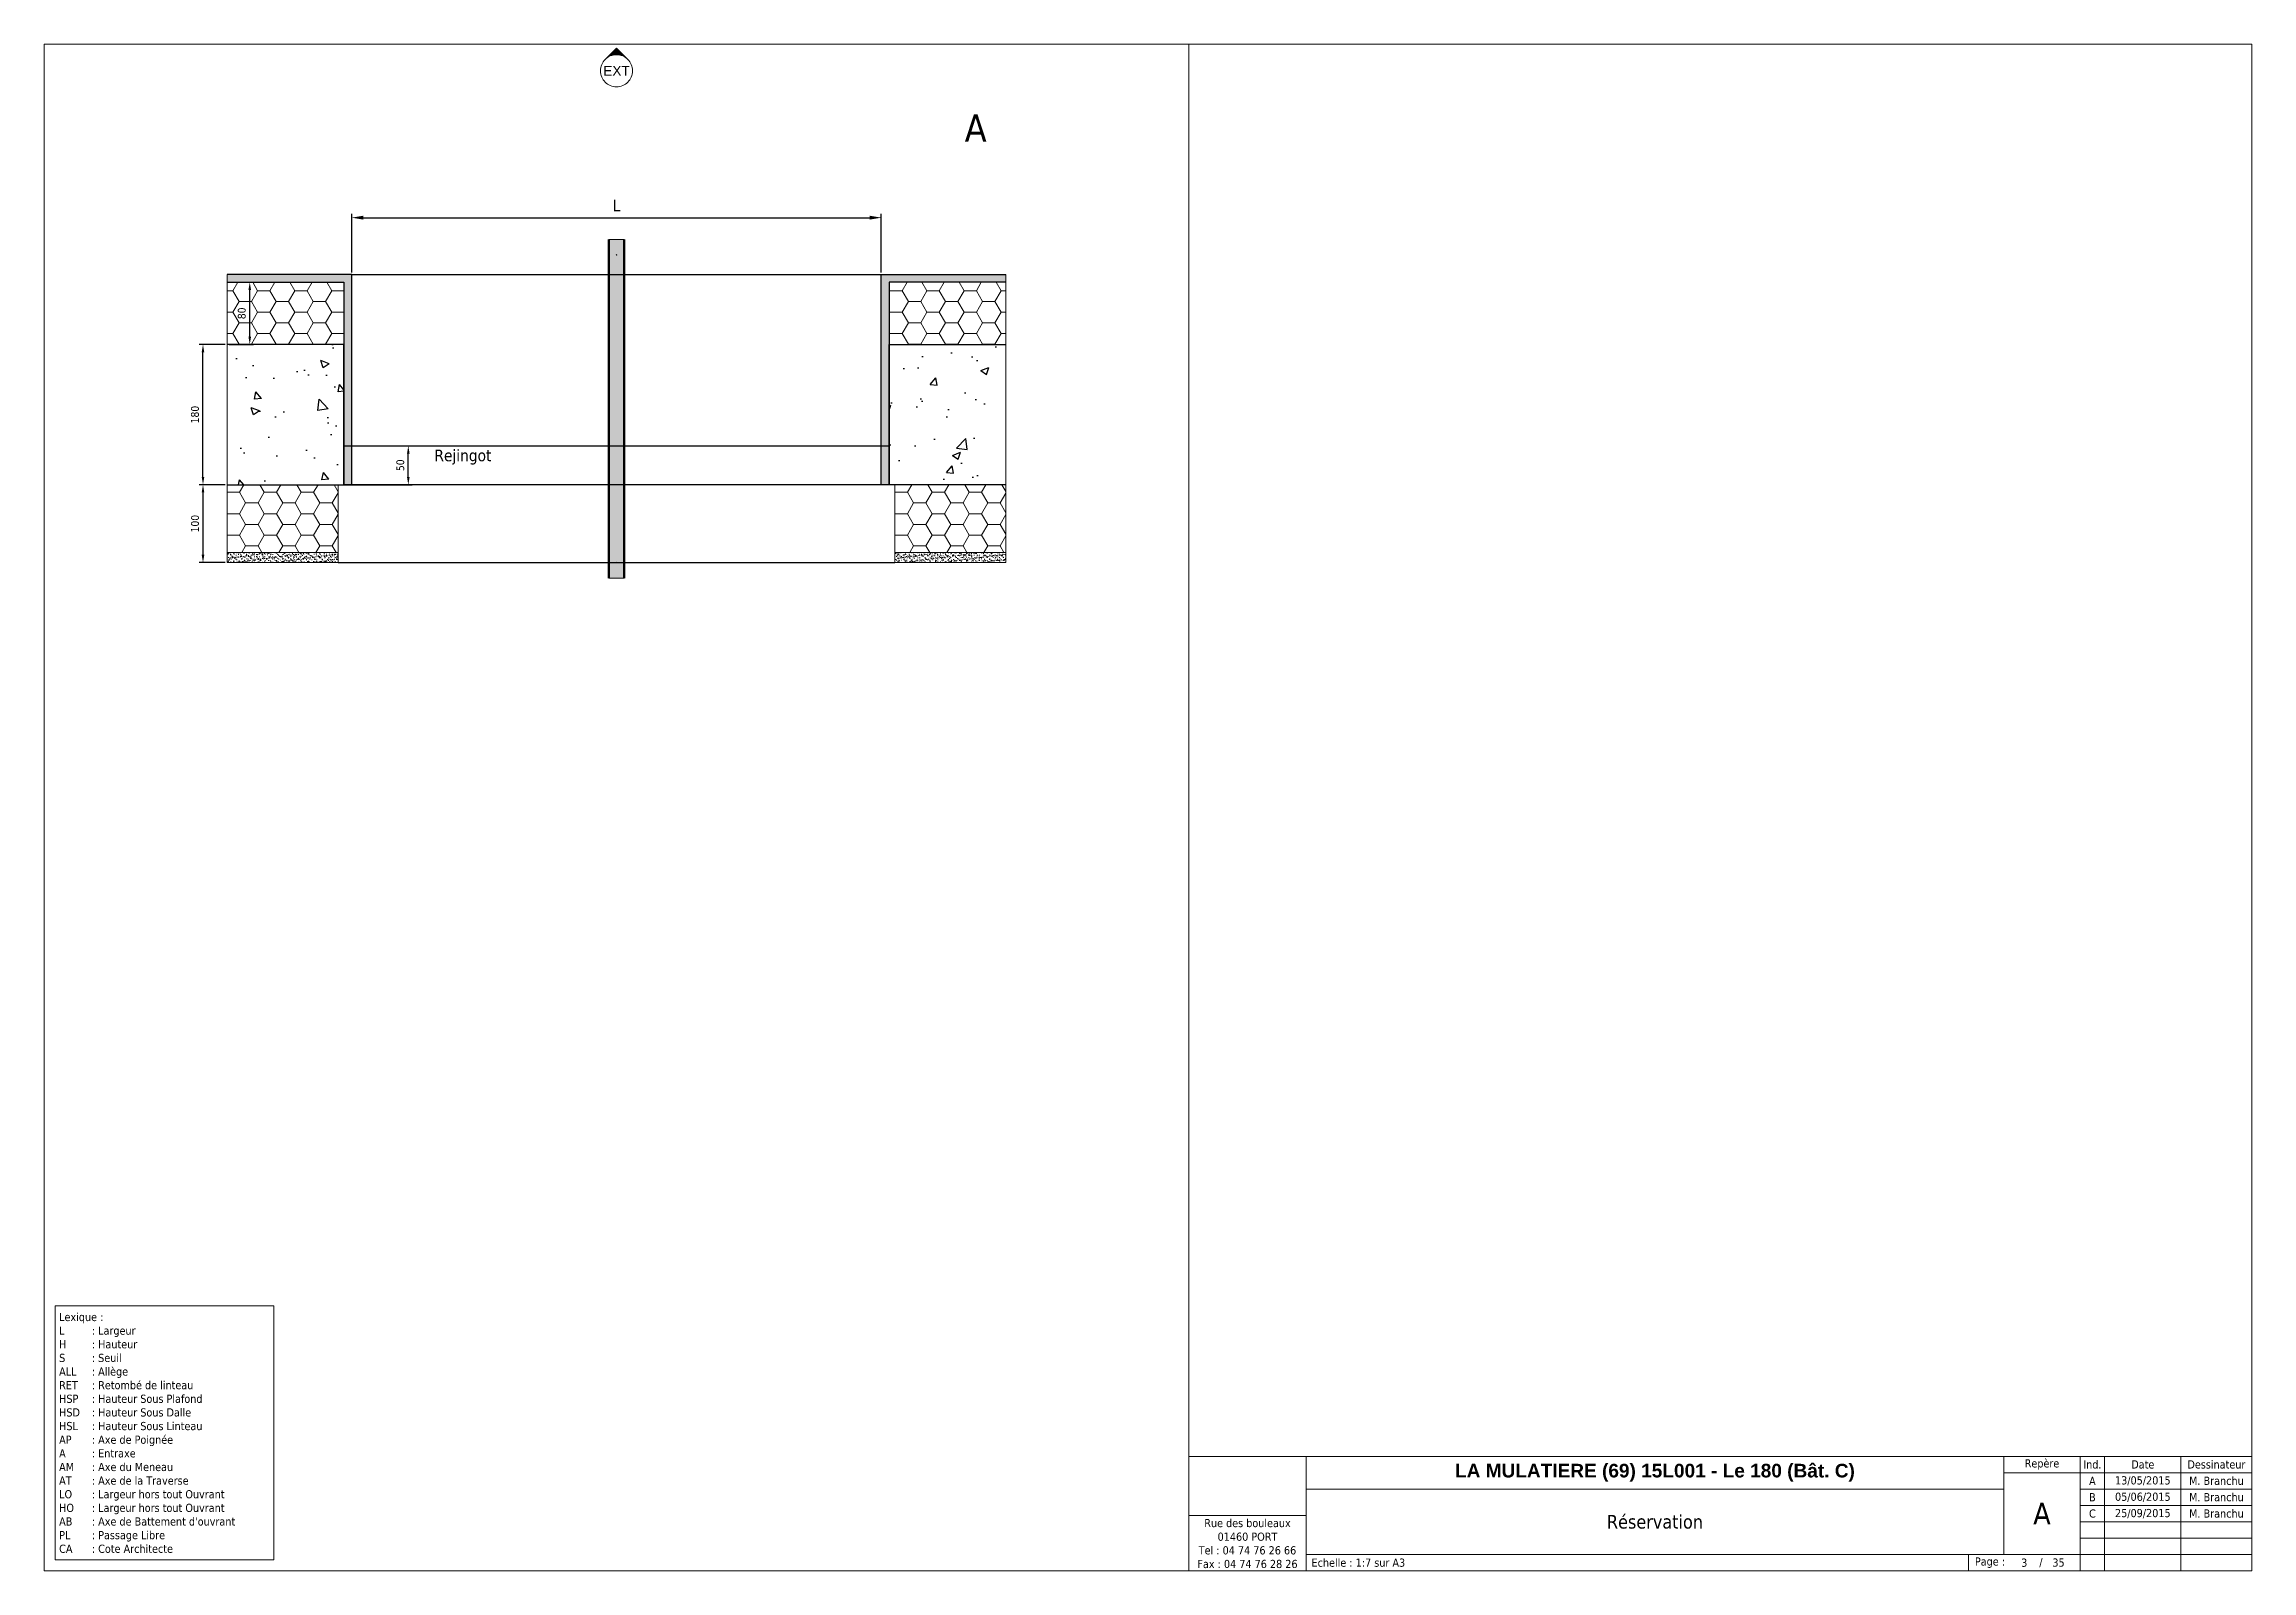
# Paper-space layout 'A' of a CAD drawing. Header units: millimetres. Extents: x -125 to 280, y 21 to 301.
# The model-space entities are those that its viewports show. They can reach past a viewport. Long polylines and large blocks are cut down to what shows.
import ezdxf
from ezdxf.enums import TextEntityAlignment as Align

# ---------------------------------------------------------------- set-up
doc = ezdxf.new("R2010")
doc.units = ezdxf.units.MM
doc.header["$PDMODE"] = 35
doc.header["$PDSIZE"] = 0.5
doc.linetypes.add('AXES', pattern=[50.800000000000004, 31.75, -6.35, 6.35, -6.35])
doc.linetypes.add('CACHE', pattern=[9.524999999999999, 6.35, -3.175])
doc.layers.get('0').update_dxf_attribs({"lineweight": 13})
doc.layers.get('Defpoints').update_dxf_attribs({"true_color": 0xc2a584})
for name, color, linetype, lineweight in [('0 - 1 (validé)', 3, 'Continuous', 13), ('1 - Axe', 1, 'AXES', 0), ('1 - BETON', 251, 'Continuous', 25), ('1 - Béton', 251, 'Continuous', 25), ('1 - Cartouche', 7, 'Continuous', 13), ('1 - Cotation', 32, 'Continuous', 13), ('1 - INTERROMPU', 253, 'CACHE', 13), ('1 - Isolant', 132, 'Continuous', 13), ('1 - Platre', 252, 'Continuous', 13), ('1 - Texte', 7, 'Continuous', 13), ('Texte', 7, 'Continuous', 13)]:
    doc.layers.add(name, color=color, linetype=linetype, lineweight=lineweight)
for name, color, linetype, lineweight, plot in [('0 - Invisible', 43, 'Continuous', 0, False), ('0 - Trame', 1, 'Continuous', 0, False), ('Intouchable', 252, 'Continuous', 13, False), ('Non visible', 163, 'Continuous', 25, False)]:
    doc.layers.add(name, color=color, linetype=linetype, lineweight=lineweight, plot=plot)
doc.layers.add('1 - Cache', color=7, linetype='Continuous', lineweight=0, true_color=0xffffff)
doc.styles.get("Standard").update_dxf_attribs({"font": 'ARIALUNI.TTF'})
doc.styles.add('Texte Poralu', font='tahomabd.ttf')
doc.dimstyles.new('100 - 1000', dxfattribs={"dimtxt": 15, "dimasz": 15, "dimexe": 5, "dimexo": 2.5, "dimgap": 8, "dimtad": 1, "dimdec": 1, "dimtxsty": 'Texte Poralu', "dimcen": 10, "dimazin": 0, "dimtfac": 1, "dimtdec": 1, "dimtmove": 0, "dimatfit": 3, "dimfxl": 1, "dimarcsym": 0})
doc.dimstyles.new('30 - 1000', dxfattribs={"dimtxt": 10, "dimasz": 10, "dimexe": 5, "dimexo": 2.5, "dimgap": 5, "dimtad": 1, "dimdec": 1, "dimtxsty": 'Texte Poralu', "dimcen": 5, "dimazin": 0, "dimtfac": 1, "dimtdec": 1, "dimtmove": 0, "dimatfit": 3, "dimfxl": 1, "dimarcsym": 0})
picture_1 = doc.add_image_def('image1.jpg', size_in_pixel=(1285, 649))

psp = doc.layouts.new('A')

msp = doc.modelspace()

# ---------------------------------------------------------------- texts
at = {"style": 'Texte Poralu'}
msp.add_attdef('3', text='', height=150, dxfattribs=at).set_placement((8475.000000000698, 1649.999999999302), align=Align.MIDDLE_CENTER)
at = {"layer": '1 - Texte', "insert": (4766.140229459561, 4193.009437021043), "char_height": 15, "attachment_point": 1, "style": 'Texte Poralu'}
msp.add_mtext_dynamic_manual_height_columns('Rejingot', width=98.00237297415151, gutter_width=300, heights=[0], dxfattribs=at)
at = {"layer": 'Intouchable', "char_height": 150, "style": 'Texte Poralu'}
for s, insert, attachment_point in [('Page : ', (7569.358629953815, 1650), 4), ('/', (8780.84284754959, 1650), 5)]:
    msp.add_mtext(s, dxfattribs=dict(at, insert=insert, attachment_point=attachment_point))

# ---------------------------------------------------------------- blocks, each defined once
blk = doc.blocks.new('*U37')
at = {"layer": '1 - Cartouche'}
blk.add_lwpolyline([(-405, 1.250555214937776e-12), (0, 1.250555214937776e-12), (0, 280.0000000000013), (-405, 280.0000000000013), (-405, 1.250555214937776e-12)], dxfattribs=at)
blk = doc.blocks.new('*U45')
at = {"layer": '0 - Invisible'}
blk.add_lwpolyline([(-20.06665547347202, -23.29079919409006), (20.06665547347224, -23.29079919409006), (20.06665547347224, 23.29079919408992), (-20.06665547347202, 23.29079919408992)], close=True, dxfattribs=at)
at = {"layer": 'Texte', "insert": (-19.31665547347202, -6.821210263296962e-14), "char_height": 1.5, "attachment_point": 4, "style": 'Texte Poralu'}
blk.add_mtext("\\pt1.125;Lexique :\\P\\pt6;L ^I: Largeur \\PH ^I: Hauteur\\PS ^I: Seuil\\PALL^I: Allège\\PRET^I: Retombé de linteau\\PHSP^I: Hauteur Sous Plafond\\PHSD^I: Hauteur Sous Dalle\\PHSL^I: Hauteur Sous Linteau\\PAP^I: Axe de Poignée\\PA^I: Entraxe\\PAM^I: Axe du Meneau\\PAT^I: Axe de la Traverse\\PLO^I: Largeur hors tout Ouvrant\\PHO^I: Largeur hors tout Ouvrant\\PAB^I: Axe de Battement d'ouvrant\\PPL^I: Passage Libre\\PCA^I: Cote Architecte", dxfattribs=at)
blk = doc.blocks.new('Cartouche - Total de page')
at = {"layer": '1 - Cartouche', "color": 0, "insert": (0, 0), "char_height": 5, "attachment_point": 5, "style": 'Texte Poralu'}
blk.add_mtext('35', dxfattribs=at)
blk = doc.blocks.new('Cartouche - Indice A')
at = {"insert": (0, 0), "char_height": 10, "attachment_point": 5, "style": 'Texte Poralu'}
blk.add_mtext('A', dxfattribs=at)
blk = doc.blocks.new('Cartouche - Indice B')
at = {"insert": (0, 0), "char_height": 10, "attachment_point": 5, "style": 'Texte Poralu'}
blk.add_mtext('B', dxfattribs=at)
blk = doc.blocks.new('Cartouche - Indice C')
at = {"insert": (0, 0), "char_height": 10, "attachment_point": 5, "style": 'Texte Poralu'}
blk.add_mtext('C', dxfattribs=at)
blk = doc.blocks.new("Cartouche - Nom d'affaire")
at = {"layer": '1 - Cartouche', "insert": (0, 0), "char_height": 5, "attachment_point": 5, "style": 'Texte Poralu'}
blk.add_mtext('{\\fArial|b1|i0|c0|p34;LA MULATIERE (69) 15L001 - Le 180 (Bât. C)}', dxfattribs=at)
blk = doc.blocks.new('Cartouche - Indice A - Date')
at = {"insert": (0, 0), "char_height": 1.5, "attachment_point": 5, "style": 'Texte Poralu'}
blk.add_mtext('13/05/2015', dxfattribs=at)
blk = doc.blocks.new('Cartouche - Indice B - Date')
at = {"insert": (0, 0), "char_height": 1.5, "attachment_point": 5, "style": 'Texte Poralu'}
blk.add_mtext('05/06/2015', dxfattribs=at)
blk = doc.blocks.new('Cartouche - Indice C - Date')
at = {"insert": (0, 0), "char_height": 10, "attachment_point": 5, "style": 'Texte Poralu'}
blk.add_mtext('25/09/2015', dxfattribs=at)
blk = doc.blocks.new('Cartouche - Indice A - Projeteur')
at = {"insert": (0, 0), "char_height": 10, "attachment_point": 5, "style": 'Texte Poralu'}
blk.add_mtext('M. Branchu', dxfattribs=at)
blk = doc.blocks.new('Cartouche - Indice B - Projeteur')
at = {"insert": (0, 0), "char_height": 10, "attachment_point": 5, "style": 'Texte Poralu'}
blk.add_mtext('M. Branchu', dxfattribs=at)
blk = doc.blocks.new('Cartouche - Indice C - Projeteur')
at = {"insert": (0, 0), "char_height": 10, "attachment_point": 5, "style": 'Texte Poralu'}
blk.add_mtext('M. Branchu', dxfattribs=at)
blk = doc.blocks.new('*U35')
at = {"layer": '1 - Cartouche'}
for points in [[(-195, 4.913830070320489e-13), (-173.5000000000073, -6.784574607151377e-12), (-173.5000000000073, 20.99999999999321), (-195.0000000000073, 20.99999999999321)], [(-173.5000000000073, 15.00000000000049), (-45.49999999998181, 15.00000000000049), (-45.5, 21.00000000000049), (-173.5000000000073, 20.99999999999321)], [(-45.5, 18.00000000000049), (-31.5, 18.00000000000049), (-31.5, 21.00000000000049), (-45.5, 21.00000000000049)], [(-31.5, 18.00000000000049), (-27, 18.00000000000049), (-27, 21.00000000000049), (-31.5, 21.00000000000049)], [(-27, 18.00000000000049), (-13, 18.00000000000049), (-13, 21.00000000000049), (-27, 21.00000000000049)], [(-13, 18.00000000000049), (0, 18.00000000000049), (0, 21.00000000000049), (-13, 21.00000000000049)], [(-45.49999999998181, 3.000000000007767), (-31.5, 3.000000000000491), (-31.5, 18.00000000000049), (-45.5, 18.00000000000049)], [(-31.5, 15.00000000000049), (-27, 15.00000000000049), (-27, 18.00000000000049), (-31.5, 18.00000000000049)], [(-27, 15.00000000000049), (-13, 15.00000000000049), (-13, 18.00000000000049), (-27, 18.00000000000049)], [(-13, 15.00000000000049), (0, 15.00000000000049), (0, 18.00000000000049), (-13, 18.00000000000049)], [(-173.5000000000073, 2.999999999993215), (-45.49999999998181, 3.000000000007767), (-45.49999999999636, 15.00000000000049), (-173.5000000000073, 15.00000000000049)], [(-31.5, 12.00000000000049), (-27, 12.00000000000049), (-27, 15.00000000000049), (-31.5, 15.00000000000049)], [(-27, 12.00000000000049), (-13, 12.00000000000049), (-13, 15.00000000000049), (-27, 15.00000000000049)], [(-13, 12.00000000000049), (0, 12.00000000000049), (0, 15.00000000000049), (-13, 15.00000000000049)], [(-31.5, 9.000000000000492), (-27, 9.000000000000492), (-27, 12.00000000000049), (-31.5, 12.00000000000049)], [(-31.5, 6.000000000000491), (-27, 6.000000000000491), (-27, 9.000000000000492), (-31.5, 9.000000000000492)], [(-27, 9.000000000000492), (-13, 9.000000000000492), (-13, 12.00000000000049), (-27, 12.00000000000049)], [(-27, 6.000000000000491), (-13, 6.000000000000491), (-13, 9.000000000000492), (-27, 9.000000000000492)], [(-13, 9.000000000000492), (0, 9.000000000000492), (0, 12.00000000000049), (-13, 12.00000000000049)], [(-13, 6.000000000000491), (0, 6.000000000000491), (0, 9.000000000000492), (-13, 9.000000000000492)], [(-31.5, 3.000000000000491), (-27, 3.000000000000491), (-27, 6.000000000000491), (-31.5, 6.000000000000491)], [(-27, 3.000000000000491), (-13, 3.000000000000491), (-13, 6.000000000000491), (-27, 6.000000000000491)], [(-13, 3.000000000000491), (0, 3.000000000000491), (0, 6.000000000000491), (-13, 6.000000000000491)], [(-173.5000000000073, -6.784574607151377e-12), (-51.99999999998181, 7.767340621215474e-12), (-51.99999999998181, 3.000000000000491), (-173.5000000000073, 2.999999999993215)], [(-51.99999999998181, 7.767340621215474e-12), (-31.5, 4.913830070320489e-13), (-31.5, 3.000000000000491), (-51.99999999998181, 3.000000000007767)], [(-31.5, 4.913830070320489e-13), (-27, 4.913830070320489e-13), (-27, 3.000000000000491), (-31.5, 3.000000000000491)], [(-27, 4.913830070320489e-13), (-13, 4.913830070320489e-13), (-13, 3.000000000000491), (-27, 3.000000000000491)], [(-13, 4.913830070320489e-13), (0, 4.913830070320489e-13), (0, 3.000000000000491), (-13, 3.000000000000491)]]:
    blk.add_lwpolyline(points, close=True, dxfattribs=at)
for name, p, xscale, yscale, zscale in [("Cartouche - Nom d'affaire", (-109.5000000000036, 17.99999999999686), 0.5, 0.5, 0.5), ('Cartouche - Indice A', (-29.25, 16.5000000000005), 0.15, 0.15, 0.15), ('Cartouche - Indice A - Projeteur', (-6.499999999999999, 16.50000000000095), 0.15, 0.15, 0.15), ('Cartouche - Indice B', (-29.24999999999988, 13.50000000000061), 0.15, 0.15, 0.15), ('Cartouche - Indice B - Projeteur', (-6.500000000000283, 13.50000000000084), 0.15, 0.15, 0.15), ('Cartouche - Indice C', (-29.24999999999988, 10.5000000000005), 0.1499999999999986, 0.1499999999999986, 0.1499999999999986), ('Cartouche - Indice C - Date', (-20.00000000000023, 10.5000000000005), 0.1499999999999986, 0.1499999999999986, 0.1499999999999986), ('Cartouche - Indice C - Projeteur', (-6.500000000000114, 10.50000000000084), 0.1500000000000004, 0.1500000000000004, 0.1500000000000004), ('Cartouche - Total de page', (-35.47095366016552, 1.500000000000491), 0.3, 0.3, 0.3)]:
    blk.add_blockref(name, p, dxfattribs=dict(xscale=xscale, yscale=yscale, zscale=zscale))
for name, p in [('Cartouche - Indice A - Date', (-20.00000000000006, 16.50000000000061)), ('Cartouche - Indice B - Date', (-20.00000000000034, 13.5000000000005))]:
    blk.add_blockref(name, p)
at = {"layer": '1 - Cartouche', "char_height": 1.5, "style": 'Texte Poralu'}
for s, insert, attachment_point in [('Repère', (-38.5, 19.50000000000049), 5), ('Ind.', (-29.25, 19.50000000000049), 5), ('Date', (-20, 19.50000000000049), 5), ('Dessinateur', (-6.5, 19.50000000000049), 5), ('Rue des bouleaux\\P01460 PORT\\PTel : 04 74 76 26 66\\PFax : 04 74 76 28 26', (-184.2500000000109, 4.999999999993215), 5), ('Page : ', (-50.80641370046101, 1.500000000007881), 4), ('/', (-38.69157152450401, 1.500000000007654), 5)]:
    blk.add_mtext(s, dxfattribs=dict(at, insert=insert, attachment_point=attachment_point))
at = {"layer": '1 - Cartouche', "style": 'Texte Poralu'}
for tag, height, p in [('DESIGNATION', 2.5, (-109.4999999999945, 9.000000000000492)), ('REPERE', 2, (-38.5, 10.50000000000049)), ('NUM_PAGE', 1.5, (-41.91218938884248, 1.500000000007767))]:
    blk.add_attdef(tag, text='', height=height, dxfattribs=at).set_placement(p, align=Align.MIDDLE_CENTER)
blk.add_attdef('ECHELLE', text='', height=1.5, dxfattribs=at).set_placement((-172.5000000000073, 1.499999999993215), align=Align.MIDDLE_LEFT)
at = {"layer": '1 - Cache'}
image = blk.add_image(picture_1, insert=(-195.0000000000073, 10.14124513617999), size_in_units=(21.500000000000004, 10.858754863813232), dxfattribs=at)
blk = doc.blocks.new('Cadre Coupe_Elev')
blk.add_point((8000, 1500))
at = {"layer": '0 - Trame'}
for points in [[(500, 500), (9500, 500), (9500, 9500), (500, 9500)], [(500, 1500), (9500, 1500), (9500, 500), (500, 500)]]:
    blk.add_lwpolyline(points, close=True, dxfattribs=at)
at = {"layer": 'Defpoints'}
for p in [(5000, 5729.996620553562), (4999.999999999971, 3733.496620553549)]:
    blk.add_point(p, dxfattribs=at)
at = {"color": 7}
blk.add_attdef('REPERE_1', text='', height=300, dxfattribs=at).set_placement((1000, 9000), align=Align.MIDDLE_CENTER)
at = {"layer": '1 - Texte', "color": 7}
for tag, p in [('DEFINITION1', (5000, 1200)), ('DEFINITION2', (5000, 800))]:
    blk.add_attdef(tag, text='', height=250, dxfattribs=at).set_placement(p, align=Align.MIDDLE_CENTER)
at = {"layer": 'Non visible', "style": 'Texte Poralu'}
for p in [(5447.11721373623, 4905.799125232807), (5447.11721373623, 4605.799125232807)]:
    blk.add_attdef('REPERE_2', text='', height=35, dxfattribs=at).set_placement(p, align=Align.MIDDLE_LEFT)
blk = doc.blocks.new('*U837')
at = {"layer": '1 - Béton'}
h = blk.add_hatch(dxfattribs=at)
h.set_pattern_fill('ANSI31', color=256, scale=0.5, angle=135)
h.set_pattern_definition([(180, (199.9999999999554, 19.99999999999773), (-3.33066907387547e-16, -1.5875), [])])
h.paths.add_polyline_path([(0, 100), (299.9999999999554, 99.99999999999545), (299.9999999999554, 119.9999999999955), (0, 120)])
h = blk.add_hatch(dxfattribs=at)
h.set_pattern_fill('ANSI37', color=256, scale=5)
h.set_pattern_definition([(45, (199.9999999999554, 9.999999999997726), (-11.22532015133644, 11.22532015133644), []), (135, (199.9999999999554, 9.999999999997726), (-11.22532015133644, -11.22532015133644), [])])
h.paths.add_polyline_path([(0, 50), (299.9999999999554, 49.99999999999545), (299.9999999999554, 99.99999999999545), (0, 100)])
h.paths.add_polyline_path([(125.9083277367138, 65.81766286097815), (173.9506380120663, 65.81766286097815), (173.9506380120663, 87.41940899932604), (125.9083277367138, 87.41940899932604)], flags=24)
at = {"layer": '1 - Isolant'}
h = blk.add_hatch(dxfattribs=at)
h.set_pattern_fill('HONEY', color=256, scale=5)
h.set_pattern_definition([(0, (199.9999999999554, 19.99999999999773), (23.8125, 13.748153225), [15.875, -31.75]), (120, (199.9999999999554, 19.99999999999773), (-23.81249994797095, 13.74815331511695), [15.87499999999995, -31.74999999999991]), (59.99999999999999, (199.9999999999554, 19.99999999999773), (5.202904551637744e-08, 27.49630654011694), [-31.75, 15.875])])
h.paths.add_polyline_path([(0, 0), (299.9999999999554, -6.821210263295947e-12), (299.9999999999554, 49.99999999999545), (0, 50)])
at = {"layer": '0 - Invisible'}
for points in [[(0, 100), (299.9999999999554, 99.99999999999545), (299.9999999999554, 119.9999999999955), (0, 120), (0, 100)], [(0, 50), (299.9999999999554, 49.99999999999545), (299.9999999999554, 99.99999999999545), (0, 100), (0, 50)], [(0, 0), (299.9999999999554, -6.821210263295947e-12), (299.9999999999554, 49.99999999999545), (0, 50), (0, 0)]]:
    blk.add_lwpolyline(points, dxfattribs=at)
at = {"layer": '1 - Béton'}
for points in [[(299.9999999999554, 119.9999999999955), (0, 120), (0, 100), (299.9999999999554, 99.99999999999545)], [(299.9999999999554, 99.99999999999545), (0, 100), (0, 50), (299.9999999999554, 49.99999999999545)]]:
    blk.add_lwpolyline(points, dxfattribs=at)
at = {"layer": '1 - Isolant'}
blk.add_lwpolyline([(299.9999999999554, 49.99999999999545), (0, 50), (0, 0), (299.9999999999554, -6.821210263295947e-12)], dxfattribs=at)
at = {"insert": (149.9999999999777, 74.99999999999763), "char_height": 10, "attachment_point": 5, "style": 'Texte Poralu'}
blk.add_mtext_dynamic_manual_height_columns('Chape', width=39.78362779687997, gutter_width=50, heights=[0], dxfattribs=at)
blk = doc.blocks.new('*U928')
at = {"layer": '1 - Isolant'}
h = blk.add_hatch(dxfattribs=at)
h.set_pattern_fill('HONEY', color=256, scale=5, style=0)
h.set_pattern_definition([(0, (19.99999999999996, 24.99999999998454), (23.8125, 13.748153225), [15.875, -31.75]), (120, (19.99999999999996, 24.99999999998454), (-23.81249994797095, 13.74815331511695), [15.87499999999991, -31.74999999999983]), (59.99999999999999, (19.99999999999996, 24.99999999998454), (5.202904551637744e-08, 27.49630654011694), [-31.75, 15.875])])
h.paths.add_polyline_path([(-3.251437251736507e-14, -177.0000000000155), (0, 0), (-80, -8.000000000000002), (-80.00000000000001, -177.0000000000155)])
at = {"layer": '0 - Invisible'}
blk.add_lwpolyline([(-80.00000000000001, -177.0000000000155), (-3.251437251736507e-14, -177.0000000000155)], dxfattribs=at)
at = {"layer": '1 - Isolant'}
blk.add_lwpolyline([(-3.251437251736507e-14, -177.0000000000155), (0, 0), (-80, -8.000000000000002), (-80.00000000000001, -177.0000000000155)], dxfattribs=at)
blk = doc.blocks.new('*U724')
at = {"layer": '1 - Isolant'}
h = blk.add_hatch(dxfattribs=at)
h.set_pattern_fill('HONEY', color=256, scale=5)
h.set_pattern_definition([(0, (-58597.14088961176, -19357.49265059333), (23.8125, 13.748153225), [15.875, -31.75]), (120, (-58597.14088961176, -19357.49265059333), (-23.81249994797095, 13.74815331511695), [15.87499999999996, -31.74999999999992]), (59.99999999999999, (-58597.14088961176, -19357.49265059333), (5.202904551637744e-08, 27.49630654011694), [-31.75, 15.875])])
h.paths.add_polyline_path([(1.047547144306874e-11, -119.9999999999992), (87.00000000016965, -119.9999999999992), (87.00000000017371, 0), (0, 0)])
at = {"layer": '1 - Platre'}
h = blk.add_hatch(dxfattribs=at)
h.set_pattern_fill('AR-SAND', color=256, scale=0.1)
h.set_pattern_definition([(37.50000000000001, (-58597.14088961176, -19357.49265059333), (-0.1600031295984046, 4.894132373293424), [0, -3.860800000000001, 0, -4.318000000000001, 0, -4.1275]), (7.499999999999999, (-58597.14088961176, -19357.49265059333), (4.495232831380027, 7.168251005683543), [0, -2.0828, 0, -3.4798, 0, -1.3335]), (327.5, (-58600.26508961176, -19357.49265059333), (7.90992370241458, 0.01437184678545691), [0, -1.27, 0, -4.572, 0, -5.969]), (317.5, (-58600.26508961176, -19357.49265059333), (7.635564524722972, 2.229293232572162), [0, -0.635, 0, -2.9972, 0, -3.429])])
h.paths.add_polyline_path([(100.0000000001769, -119.9999999999992), (100.0000000001737, 0), (87.00000000017371, 0), (87.00000000016965, -119.9999999999992)])
at = {"layer": '0 - Invisible'}
for points in [[(1.047547144306874e-11, -119.9999999999992), (87.00000000016965, -119.9999999999992)], [(87.00000000016965, -119.9999999999992), (100.0000000001769, -119.9999999999992)]]:
    blk.add_lwpolyline(points, dxfattribs=at)
at = {"layer": '1 - Isolant'}
blk.add_lwpolyline([(87.00000000016965, -119.9999999999992), (87.00000000017371, 0), (0, 0), (1.047547144306874e-11, -119.9999999999992)], dxfattribs=at)
at = {"layer": '1 - Platre'}
blk.add_lwpolyline([(100.0000000001769, -119.9999999999992), (100.0000000001737, 0), (87.00000000017371, 0), (87.00000000016965, -119.9999999999992)], dxfattribs=at)
blk = doc.blocks.new('*D1350')
at = {"layer": 'Defpoints', "color": 0, "lineweight": -2, "transparency": 16777216}
for p, q in [((5000.000024556683, 4971.232209339366), (5000.000024556683, 4934.157499047607)), ((4820.000024556828, 4876.232209339365), (4820.000024556828, 4944.157499047607)), ((4990.000024556683, 4939.157499047607), (4830.000024556828, 4939.157499047607))]:
    blk.add_line(p, q, dxfattribs=at)
at = {"layer": 'Defpoints', "color": 0, "transparency": 16777216}
for p in [(5000.000024556683, 4973.732209339366), (4820.000024556828, 4939.157499047607), (4820.000024556828, 4873.732209339365)]:
    blk.add_point(p, dxfattribs=at)
for points in [[(4830.000024556828, 4940.824165714274), (4830.000024556828, 4937.49083238094), (4820.000024556828, 4939.157499047607)], [(4990.000024556683, 4940.824165714274), (4990.000024556683, 4937.49083238094), (5000.000024556683, 4939.157499047607)]]:
    blk.add_solid(points, dxfattribs=at)
at = {"layer": 'Defpoints', "color": 0, "transparency": 16777216, "insert": (4910.000024556755, 4949.385840216177), "char_height": 10, "attachment_point": 5, "style": 'Texte Poralu'}
blk.add_mtext('180', dxfattribs=at)
blk = doc.blocks.new('*D1351')
at = {"layer": '1 - Cotation', "color": 0, "lineweight": -2, "transparency": 16777216}
for p, q in [((5000.000024556683, 4971.232209339366), (5000.000024556683, 4934.157499047607)), ((5100.000024556845, 4971.232209339365), (5100.000024556845, 4934.157499047607)), ((5010.000024556683, 4939.157499047607), (5090.000024556845, 4939.157499047607))]:
    blk.add_line(p, q, dxfattribs=at)
at = {"layer": '1 - Cotation', "color": 0, "transparency": 16777216}
for points in [[(5010.000024556683, 4940.824165714274), (5010.000024556683, 4937.49083238094), (5000.000024556683, 4939.157499047607)], [(5090.000024556845, 4940.824165714274), (5090.000024556845, 4937.49083238094), (5100.000024556845, 4939.157499047607)]]:
    blk.add_solid(points, dxfattribs=at)
at = {"layer": 'Defpoints', "color": 0, "transparency": 16777216}
for p in [(5000.000024556683, 4973.732209339366), (5100.000024556845, 4973.732209339365), (5100.000024556845, 4939.157499047607)]:
    blk.add_point(p, dxfattribs=at)
at = {"layer": '1 - Cotation', "color": 0, "transparency": 16777216, "insert": (5050.000024556764, 4949.362334507648), "char_height": 10, "attachment_point": 5, "style": 'Texte Poralu'}
blk.add_mtext('100', dxfattribs=at)
blk = doc.blocks.new('*U199')
blk.add_hatch(color=256).paths.add_polyline_path([(25, 0), (55, 25), (-5, 25)])
blk.add_line((0, 0), (50, 0))
blk.add_lwpolyline([(25, 0), (55, 25), (-5, 25), (25, 0)])
at = {"style": 'Texte Poralu'}
blk.add_attdef('HAUTEUR', text='', height=10, dxfattribs=at).set_placement((25, 34.99999999999997), align=Align.MIDDLE_CENTER)
blk = doc.blocks.new('*U200')
blk.add_hatch(color=256).paths.add_polyline_path([(0, 0), (29.99999999999999, 12.5), (-30.00000000000001, 12.5)])
blk.add_lwpolyline([(0, 0), (29.99999999999999, 12.5), (-30.00000000000001, 12.5), (0, 0)])
at = {"layer": 'Texte', "insert": (-7.105427357601002e-15, 17.5), "char_height": 10, "attachment_point": 8, "style": 'Texte Poralu'}
blk.add_mtext('Sol Fini', dxfattribs=at)
blk = doc.blocks.new('*D1352')
at = {"color": 0, "lineweight": -2, "transparency": 16777216}
for p, q in [((5402.500024556801, 5093.732209339346), (5444.328517432474, 5093.732209339346)), ((5439.328517432474, 4983.732209339365), (5439.328517432474, 5083.732209339346)), ((5402.500024556801, 4973.732209339365), (5444.328517432474, 4973.732209339365))]:
    blk.add_line(p, q, dxfattribs=at)
at = {"color": 0, "transparency": 16777216}
for points in [[(5437.661850765807, 5083.732209339346), (5440.995184099141, 5083.732209339346), (5439.328517432474, 5093.732209339346)], [(5437.661850765807, 4983.732209339365), (5440.995184099141, 4983.732209339365), (5439.328517432474, 4973.732209339365)]]:
    blk.add_solid(points, dxfattribs=at)
at = {"layer": 'Defpoints', "color": 0, "transparency": 16777216}
for p in [(5400.000024556801, 5093.732209339346), (5439.328517432474, 5093.732209339346), (5400.000024556801, 4973.732209339365)]:
    blk.add_point(p, dxfattribs=at)
at = {"color": 0, "transparency": 16777216, "insert": (5421.687595113243, 5033.732209339356), "char_height": 10, "attachment_point": 5, "rotation": 90, "style": 'Texte Poralu'}
blk.add_mtext('120 \\P{\\H0.6x;(Réserve Sol)}', dxfattribs=at)
blk = doc.blocks.new('*D1357')
at = {"layer": '1 - Cotation', "color": 0, "lineweight": -2, "transparency": 16777216}
for p, q in [((4950.000024556672, 5096.232209339365), (4950.000024556672, 5148.468846197327)), ((4960.000024556672, 5143.468846197327), (4990.000024556672, 5143.468846197327)), ((5000.000024556672, 5096.232209339365), (5000.000024556672, 5148.468846197327))]:
    blk.add_line(p, q, dxfattribs=at)
at = {"layer": '1 - Cotation', "color": 0, "transparency": 16777216}
for points in [[(4960.000024556672, 5145.135512863994), (4960.000024556672, 5141.80217953066), (4950.000024556672, 5143.468846197327)], [(4990.000024556672, 5145.135512863994), (4990.000024556672, 5141.80217953066), (5000.000024556672, 5143.468846197327)]]:
    blk.add_solid(points, dxfattribs=at)
at = {"layer": 'Defpoints', "color": 0, "transparency": 16777216}
for p in [(5000.000024556672, 5143.468846197327), (4950.000024556672, 5093.732209339365), (5000.000024556672, 5093.732209339365)]:
    blk.add_point(p, dxfattribs=at)
at = {"layer": '1 - Cotation', "color": 0, "transparency": 16777216, "insert": (4975.000024556672, 5153.673681657368), "char_height": 10, "attachment_point": 5, "style": 'Texte Poralu'}
blk.add_mtext('50', dxfattribs=at)
blk = doc.blocks.new('*D1358')
at = {"layer": '1 - Cotation', "color": 0, "lineweight": -2, "transparency": 16777216}
for p, q in [((4971.82938786036, 5103.732209339365), (4971.82938786036, 5113.732209339365)), ((4952.500024556672, 5093.732209339365), (4976.82938786036, 5093.732209339365)), ((4971.82938786036, 5063.732209339365), (4971.82938786036, 5093.732209339365)), ((4952.500024556672, 5063.732209339365), (4976.82938786036, 5063.732209339365)), ((4971.82938786036, 5053.732209339365), (4971.82938786036, 5043.732209339365))]:
    blk.add_line(p, q, dxfattribs=at)
at = {"layer": '1 - Cotation', "color": 0, "transparency": 16777216}
for points in [[(4970.162721193693, 5103.732209339365), (4973.496054527027, 5103.732209339365), (4971.82938786036, 5093.732209339365)], [(4970.162721193693, 5053.732209339365), (4973.496054527027, 5053.732209339365), (4971.82938786036, 5063.732209339365)]]:
    blk.add_solid(points, dxfattribs=at)
at = {"layer": 'Defpoints', "color": 0, "transparency": 16777216}
for p in [(4950.000024556672, 5093.732209339365), (4971.82938786036, 5093.732209339365), (4950.000024556672, 5063.732209339365)]:
    blk.add_point(p, dxfattribs=at)
at = {"layer": '1 - Cotation', "color": 0, "transparency": 16777216, "insert": (4961.621194441957, 5078.732209339366), "char_height": 10, "attachment_point": 5, "rotation": 90, "style": 'Texte Poralu'}
blk.add_mtext('30', dxfattribs=at)
blk = doc.blocks.new('*U903')
at = {"layer": '1 - Isolant'}
h = blk.add_hatch(dxfattribs=at)
h.set_pattern_fill('HONEY', color=256, scale=5)
h.set_pattern_definition([(0, (-58597.14088961181, -19447.49265059331), (23.8125, 13.748153225), [15.875, -31.75]), (120, (-58597.14088961181, -19447.49265059331), (-23.81249994797095, 13.74815331511695), [15.87499999999993, -31.74999999999986]), (59.99999999999999, (-58597.14088961181, -19447.49265059331), (5.202904551637744e-08, 27.49630654011694), [-31.75, 15.875])])
h.paths.add_polyline_path([(1.397795734579438e-10, -349.9999999999857), (87.00000000012523, -349.9999999999857), (86.99999999999818, -190), (-1.818989403545856e-12, -190)])
at = {"layer": '1 - Platre'}
h = blk.add_hatch(dxfattribs=at)
h.set_pattern_fill('AR-SAND', color=256, scale=0.1)
h.set_pattern_definition([(37.50000000000001, (-58597.14088961181, -19447.49265059331), (-0.1600031295984046, 4.894132373293424), [0, -3.860800000000001, 0, -4.318000000000001, 0, -4.1275]), (7.499999999999999, (-58597.14088961181, -19447.49265059331), (4.495232831380027, 7.168251005683543), [0, -2.0828, 0, -3.4798, 0, -1.3335]), (327.5, (-58600.26508961181, -19447.49265059331), (7.90992370241458, 0.01437184678545691), [0, -1.27, 0, -4.572, 0, -5.969]), (317.5, (-58600.26508961181, -19447.49265059331), (7.635564524722972, 2.229293232572162), [0, -0.635, 0, -2.9972, 0, -3.429])])
h.paths.add_polyline_path([(100.0000000001325, -349.9999999999857), (99.99999999999818, -190), (86.99999999999818, -190), (87.00000000012523, -349.9999999999857)])
at = {"layer": '0 - Invisible'}
for points in [[(1.397795734579438e-10, -349.9999999999857), (87.00000000012523, -349.9999999999857)], [(87.00000000012523, -349.9999999999857), (100.0000000001325, -349.9999999999857)]]:
    blk.add_lwpolyline(points, dxfattribs=at)
at = {"layer": '1 - Isolant'}
blk.add_lwpolyline([(87.00000000012523, -349.9999999999857), (86.99999999999818, -190), (-1.818989403545856e-12, -190), (1.397795734579438e-10, -349.9999999999857)], dxfattribs=at)
at = {"layer": '1 - Platre'}
blk.add_lwpolyline([(100.0000000001325, -349.9999999999857), (99.99999999999818, -190), (86.99999999999818, -190), (87.00000000012523, -349.9999999999857)], dxfattribs=at)
blk = doc.blocks.new('*U901')
at = {"layer": '1 - Isolant'}
h = blk.add_hatch(dxfattribs=at)
h.set_pattern_fill('HONEY', color=256, scale=5, style=0)
h.set_pattern_definition([(0, (-80.00000000000003, 279.999999999985), (23.8125, 13.748153225), [15.875, -31.75]), (120, (-80.00000000000003, 279.999999999985), (-23.81249994797095, 13.74815331511695), [15.87499999999995, -31.7499999999999]), (59.99999999999999, (-80.00000000000003, 279.999999999985), (5.202904551637744e-08, 27.49630654011694), [-31.75, 15.875])])
h.paths.add_polyline_path([(-80, 439.9999999999859), (2.694133978409144e-14, 439.9999999999859), (1.77635683940025e-15, -9.094947017729282e-13), (-80.00000000000003, -9.094947017729282e-13)])
at = {"layer": '0 - Invisible'}
blk.add_lwpolyline([(-80, 439.9999999999859), (2.694133978409144e-14, 439.9999999999859)], dxfattribs=at)
at = {"layer": '1 - Isolant'}
blk.add_lwpolyline([(2.694133978409144e-14, 439.9999999999859), (0, 0), (0, 0), (1.77635683940025e-15, -9.094947017729282e-13), (-80.00000000000003, -9.094947017729282e-13), (-80, 439.9999999999859)], dxfattribs=at)
blk = doc.blocks.new('*D1353')
at = {"layer": '1 - Cotation', "color": 0, "lineweight": -2, "transparency": 16777216}
for p, q in [((5002.500024556921, 6144.331641222817), (5350.000024556729, 6144.331641222817)), ((5345.000024556728, 6129.331641222817), (5345.000024556728, 5108.732209339365)), ((5002.500024556828, 5093.732209339365), (5350.000024556728, 5093.732209339365))]:
    blk.add_line(p, q, dxfattribs=at)
at = {"layer": '1 - Cotation', "color": 0, "transparency": 16777216}
for points in [[(5342.500024556728, 6129.331641222817), (5347.500024556728, 6129.331641222817), (5345.000024556729, 6144.331641222817)], [(5342.500024556728, 5108.732209339365), (5347.500024556728, 5108.732209339365), (5345.000024556728, 5093.732209339365)]]:
    blk.add_solid(points, dxfattribs=at)
at = {"layer": 'Defpoints', "color": 0, "transparency": 16777216}
for p in [(5000.000024556921, 6144.331641222817), (5000.000024556828, 5093.732209339365), (5345.000024556728, 5093.732209339365)]:
    blk.add_point(p, dxfattribs=at)
at = {"layer": '1 - Cotation', "color": 0, "transparency": 16777216, "insert": (5329.500024556727, 5619.031925281091), "char_height": 15, "attachment_point": 5, "rotation": 90, "style": 'Texte Poralu'}
blk.add_mtext('H', dxfattribs=at)
blk = doc.blocks.new('*D1354')
at = {"layer": '1 - Cotation', "color": 0, "lineweight": -2, "transparency": 16777216}
for p, q in [((5397.500024556992, 6494.331641222817), (5380.667248153965, 6494.331641222817)), ((5385.667248153965, 6479.331641222817), (5385.667248153964, 5108.73220933936)), ((5397.500024556801, 5093.73220933936), (5380.667248153964, 5093.73220933936))]:
    blk.add_line(p, q, dxfattribs=at)
at = {"layer": '1 - Cotation', "color": 0, "transparency": 16777216}
for points in [[(5383.167248153965, 6479.331641222817), (5388.167248153965, 6479.331641222817), (5385.667248153965, 6494.331641222817)], [(5383.167248153964, 5108.73220933936), (5388.167248153964, 5108.73220933936), (5385.667248153964, 5093.73220933936)]]:
    blk.add_solid(points, dxfattribs=at)
at = {"layer": 'Defpoints', "color": 0, "transparency": 16777216}
for p in [(5400.000024556992, 6494.331641222817), (5385.667248153964, 5093.73220933936), (5400.000024556801, 5093.73220933936)]:
    blk.add_point(p, dxfattribs=at)
at = {"layer": '1 - Cotation', "color": 0, "transparency": 16777216, "insert": (5369.895253526697, 5794.03192528109), "char_height": 15, "attachment_point": 5, "rotation": 90, "style": 'Texte Poralu'}
blk.add_mtext('HSP', dxfattribs=at)
blk = doc.blocks.new('*U902')
at = {"layer": '1 - BETON'}
h = blk.add_hatch(dxfattribs=at)
h.set_pattern_fill('CONCRETE', color=256, scale=15, style=0, pattern_type=2)
h.set_pattern_definition([(49.99999999999999, (119.9999999999999, 39.99999999998406), (107.589027390113, -9.412820247389266), [11.25, -123.75]), (355, (119.9999999999999, 39.99999999998406), (-20.81270004195, 112.8288200550018), [9, -99]), (100.4514, (128.965752, 39.21559899998405), (86.77640725710323, 103.415931309143), [9.5610285, -105.1713168]), (46.18420000000002, (119.9999999999999, 69.99999999998406), (160.0861572938467, -24.82785214935271), [16.87499999999986, -185.6249999999989]), (96.6356, (133.3405117499999, 67.93100394998405), (140.1994058323055, 146.1176806350663), [14.3415432, -157.75695]), (351.1842, (119.9999999999999, 69.99999999998406), (140.1992917700441, 146.1177901387987), [13.5, -148.5]), (21, (134.9999999999999, 62.49999999998406), (89.53605781776925, -60.39283359980082), [11.25, -123.75]), (326.0000000000001, (134.9999999999999, 62.49999999998406), (36.49729978823726, 108.772506757028), [9, -99]), (71.4514, (142.46133495, 57.46725909998406), (126.0333942872235, 48.37957450649286), [9.5610285, -105.1713168]), (37.50000000000001, (119.9999999999999, 39.99999999998406), (1.8239782975936, 49.93407807469672), [0, -97.8, 0, -100.5, 0, -99.375]), (7.499999999999999, (119.9999999999999, 39.99999999998406), (39.46043061632229, 59.16175678235403), [0, -57.3, 0, -95.55, 0, -37.875]), (327.5, (86.54999999999994, 39.99999999998406), (80.07336542586135, -3.383230760156963), [0, -37.5, 0, -117, 0, -155.25]), (317.5, (71.54999999999995, 39.99999999998406), (87.47792540135794, 15.01574734984766), [0, -48.75, 0, -77.69999999999999, 0, -110.25])])
h.paths.add_polyline_path([(400, 339.9999999999841), (300, 439.9999999999841), (-180, 439.9999999999841), (-180, 0), (0, 0), (0, 339.9999999999841)])
at = {"layer": '0 - Invisible'}
blk.add_lwpolyline([(400, 339.9999999999841), (300, 439.9999999999841), (-180, 439.9999999999841)], dxfattribs=at)
at = {"layer": '1 - BETON'}
blk.add_lwpolyline([(400, 339.9999999999841), (0, 339.9999999999841), (0, 0), (-180, 0), (-180, 439.9999999999841)], dxfattribs=at)
blk = doc.blocks.new('*U198')
h = blk.add_hatch(color=256)
edge = h.paths.add_edge_path()
edge.add_line((-29.16815472393788, 0), (-14.58407736197061, -14.58407736196894))
edge.add_arc((1.326938559031987e-11, 1.103117597267556e-11), 20.62500000001327, 180.0000000000306, 224.9999999999923, ccw=False)
edge.add_arc((8.125056183416746e-12, -8.900435943814955e-12), 20.62500000000813, 135.0000000000017, 179.9999999999753, ccw=False)
edge.add_line((-14.58407736197061, 14.58407736196894), (-29.16815472393788, 0))
for p, q in [((-14.58407736197061, 14.58407736196894), (-29.16815472393787, 0.001705469134321902)), ((-29.16815472393787, 0.001705469134321902), (-14.58407736196841, -14.58407736197114))]:
    blk.add_line(p, q)
blk.add_circle((0, 0), 20.625)
at = {"insert": (0, 0), "char_height": 12.5, "attachment_point": 5}
blk.add_mtext('EXT', dxfattribs=at)
blk = doc.blocks.new('*D1355')
at = {"layer": '1 - Cotation', "color": 0, "lineweight": -2, "transparency": 16777216}
for p, q in [((5000.000024556768, 6491.8316412228), (5000.000024556768, 6440.505853438952)), ((5100.000024557018, 6491.831641222801), (5100.000024557018, 6440.505853438952)), ((5010.000024556768, 6445.505853438952), (5090.000024557018, 6445.505853438952))]:
    blk.add_line(p, q, dxfattribs=at)
at = {"layer": '1 - Cotation', "color": 0, "transparency": 16777216}
for points in [[(5010.000024556768, 6447.172520105619), (5010.000024556768, 6443.839186772285), (5000.000024556768, 6445.505853438952)], [(5090.000024557018, 6447.172520105619), (5090.000024557018, 6443.839186772285), (5100.000024557018, 6445.505853438952)]]:
    blk.add_solid(points, dxfattribs=at)
at = {"layer": 'Defpoints', "color": 0, "transparency": 16777216}
for p in [(5000.000024556768, 6494.3316412228), (5100.000024557018, 6494.331641222801), (5100.000024557018, 6445.505853438952)]:
    blk.add_point(p, dxfattribs=at)
at = {"layer": '1 - Cotation', "color": 0, "transparency": 16777216, "insert": (5050.000024556894, 6455.710688898992), "char_height": 10, "attachment_point": 5, "style": 'Texte Poralu'}
blk.add_mtext('100', dxfattribs=at)
blk = doc.blocks.new('*D1359')
at = {"layer": '1 - Cotation', "color": 0, "lineweight": -2, "transparency": 16777216}
for p, q in [((4820.00002455693, 6591.831641222801), (4820.00002455693, 6440.505853438952)), ((5000.000024556768, 6491.8316412228), (5000.000024556768, 6440.505853438952)), ((4990.000024556768, 6445.505853438952), (4830.00002455693, 6445.505853438952))]:
    blk.add_line(p, q, dxfattribs=at)
at = {"layer": '1 - Cotation', "color": 0, "transparency": 16777216}
for points in [[(4830.00002455693, 6447.172520105619), (4830.00002455693, 6443.839186772285), (4820.00002455693, 6445.505853438952)], [(4990.000024556768, 6447.172520105619), (4990.000024556768, 6443.839186772285), (5000.000024556768, 6445.505853438952)]]:
    blk.add_solid(points, dxfattribs=at)
at = {"layer": 'Defpoints', "color": 0, "transparency": 16777216}
for p in [(4820.00002455693, 6594.331641222801), (5000.000024556768, 6494.3316412228), (4820.00002455693, 6445.505853438952)]:
    blk.add_point(p, dxfattribs=at)
at = {"layer": '1 - Cotation', "color": 0, "transparency": 16777216, "insert": (4910.000024556849, 6455.734194607521), "char_height": 10, "attachment_point": 5, "style": 'Texte Poralu'}
blk.add_mtext('180', dxfattribs=at)
blk = doc.blocks.new('*D1356')
at = {"layer": '1 - Cotation', "color": 0, "lineweight": -2, "transparency": 16777216}
for p, q in [((5397.50002455693, 6494.331641222801), (5340.000024556728, 6494.331641222801)), ((5345.000024556728, 6479.331641222801), (5345.000024556728, 6159.331641222817)), ((5002.500024556921, 6144.331641222817), (5350.000024556728, 6144.331641222817))]:
    blk.add_line(p, q, dxfattribs=at)
at = {"layer": '1 - Cotation', "color": 0, "transparency": 16777216}
for points in [[(5342.500024556728, 6479.331641222801), (5347.500024556728, 6479.331641222801), (5345.000024556728, 6494.331641222801)], [(5342.500024556728, 6159.331641222817), (5347.500024556728, 6159.331641222817), (5345.000024556728, 6144.331641222817)]]:
    blk.add_solid(points, dxfattribs=at)
at = {"layer": 'Defpoints', "color": 0, "transparency": 16777216}
for p in [(5400.00002455693, 6494.331641222801), (5000.000024556921, 6144.331641222817), (5345.000024556728, 6144.331641222817)]:
    blk.add_point(p, dxfattribs=at)
at = {"layer": '1 - Cotation', "color": 0, "transparency": 16777216, "insert": (5329.500024556726, 6319.331641222811), "char_height": 15, "attachment_point": 5, "rotation": 90, "style": 'Texte Poralu'}
blk.add_mtext('RET', dxfattribs=at)
blk = doc.blocks.new('*U474')
blk.add_hatch(color=256).paths.add_polyline_path([(-70, 0), (-100, 25), (-40, 25)])
blk.add_line((0, 0), (-95, 0))
blk.add_lwpolyline([(-70, 0), (-100, 25), (-40, 25), (-70, 0)])
at = {"style": 'Texte Poralu'}
blk.add_attdef('HAUTEUR', text='', height=10, dxfattribs=at).set_placement((-70, 34.99999999999997), align=Align.MIDDLE_CENTER)
blk = doc.blocks.new('*D1360')
at = {"layer": 'Defpoints', "color": 0, "lineweight": -2, "transparency": 16777216}
for p, q in [((5002.50002455693, 6494.331641222801), (5255.742334731214, 6494.331641222801)), ((5250.742334731214, 6154.331641222817), (5250.742334731214, 6484.331641222801)), ((5002.500024556921, 6144.331641222817), (5255.742334731214, 6144.331641222817))]:
    blk.add_line(p, q, dxfattribs=at)
at = {"layer": 'Defpoints', "color": 0, "transparency": 16777216}
for p in [(5000.00002455693, 6494.331641222801), (5250.742334731214, 6494.331641222801), (5000.000024556921, 6144.331641222817)]:
    blk.add_point(p, dxfattribs=at)
for points in [[(5249.075668064547, 6484.331641222801), (5252.409001397881, 6484.331641222801), (5250.742334731214, 6494.331641222801)], [(5249.075668064547, 6154.331641222817), (5252.409001397881, 6154.331641222817), (5250.742334731214, 6144.331641222817)]]:
    blk.add_solid(points, dxfattribs=at)
at = {"layer": 'Defpoints', "color": 0, "transparency": 16777216, "insert": (5240.534141312811, 6319.331641222811), "char_height": 10, "attachment_point": 5, "rotation": 90, "style": 'Texte Poralu'}
blk.add_mtext('350', dxfattribs=at)
blk = doc.blocks.new('*D1361')
at = {"layer": '1 - Cotation', "color": 0, "lineweight": -2, "transparency": 16777216}
for p, q in [((4740.00002455693, 6591.831641222803), (4740.00002455693, 6440.505853438954)), ((4820.00002455693, 6591.831641222803), (4820.00002455693, 6440.505853438954)), ((4810.00002455693, 6445.505853438954), (4750.00002455693, 6445.505853438954))]:
    blk.add_line(p, q, dxfattribs=at)
at = {"layer": '1 - Cotation', "color": 0, "transparency": 16777216}
for points in [[(4750.00002455693, 6447.172520105621), (4750.00002455693, 6443.839186772287), (4740.00002455693, 6445.505853438954)], [(4810.00002455693, 6447.172520105621), (4810.00002455693, 6443.839186772287), (4820.00002455693, 6445.505853438954)]]:
    blk.add_solid(points, dxfattribs=at)
at = {"layer": 'Defpoints', "color": 0, "transparency": 16777216}
for p in [(4740.00002455693, 6594.331641222803), (4820.00002455693, 6594.331641222803), (4740.00002455693, 6445.505853438954)]:
    blk.add_point(p, dxfattribs=at)
at = {"layer": '1 - Cotation', "color": 0, "transparency": 16777216, "insert": (4780.00002455693, 6455.734194607523), "char_height": 10, "attachment_point": 5, "style": 'Texte Poralu'}
blk.add_mtext('80', dxfattribs=at)
blk = doc.blocks.new('*U841')
at = {"layer": '1 - Isolant'}
h = blk.add_hatch(dxfattribs=at)
h.set_pattern_fill('HONEY', color=256, scale=5, style=0)
h.set_pattern_definition([(0, (110.0000906813123, 79.99999999999812), (23.8125, 13.748153225), [15.875, -31.75]), (120, (110.0000906813123, 79.99999999999812), (-23.81249994797095, 13.74815331511695), [15.87499999999995, -31.7499999999999]), (59.99999999999999, (110.0000906813123, 79.99999999999812), (5.202904551637744e-08, 27.49630654011694), [-31.75, 15.875])])
h.paths.add_polyline_path([(-149.9999933903616, 0), (0, -9.094947017729282e-13), (-8.952838470577262e-13, 79.99999999999818), (-149.9999933903625, 79.99999999999906)])
at = {"layer": '0 - Invisible'}
blk.add_lwpolyline([(-149.9999933903625, 79.99999999999906), (-149.9999933903616, 0)], dxfattribs=at)
at = {"layer": '1 - Isolant'}
blk.add_lwpolyline([(-149.9999933903616, 0), (0, 0), (0, 0), (0, -9.094947017729282e-13), (-8.952838470577262e-13, 79.99999999999818), (-149.9999933903625, 79.99999999999906)], dxfattribs=at)
blk = doc.blocks.new('*U835')
at = {"layer": '1 - Isolant'}
h = blk.add_hatch(dxfattribs=at)
h.set_pattern_fill('HONEY', color=256, scale=5)
h.set_pattern_definition([(0, (237.499815932928, -1.4210854715202e-14), (23.8125, 13.748153225), [15.875, -31.75]), (120, (237.499815932928, -1.4210854715202e-14), (-23.81249994797095, 13.74815331511695), [15.87499999999996, -31.74999999999992]), (59.99999999999999, (237.499815932928, -1.4210854715202e-14), (5.202904551637744e-08, 27.49630654011694), [-31.75, 15.875])])
h.paths.add_polyline_path([(-149.9999999999709, -87.00000000000001), (-149.9999999999709, 0), (-7.500147691644084, 0), (-7.500147691644084, -87.00000000000001)])
at = {"layer": '1 - Platre'}
h = blk.add_hatch(dxfattribs=at)
h.set_pattern_fill('AR-SAND', color=256, scale=0.1)
h.set_pattern_definition([(37.50000000000001, (237.499815932928, -1.4210854715202e-14), (-0.1600031295984046, 4.894132373293424), [0, -3.860800000000001, 0, -4.318000000000001, 0, -4.1275]), (7.499999999999999, (237.499815932928, -1.4210854715202e-14), (4.495232831380027, 7.168251005683543), [0, -2.0828, 0, -3.4798, 0, -1.3335]), (327.5, (234.375615932928, -1.4210854715202e-14), (7.90992370241458, 0.01437184678545691), [0, -1.27, 0, -4.572, 0, -5.969]), (317.5, (234.375615932928, -1.4210854715202e-14), (7.635564524722972, 2.229293232572162), [0, -0.635, 0, -2.9972, 0, -3.429])])
h.paths.add_polyline_path([(-149.9999999999709, -100), (-149.9999999999709, -87.00000000000001), (-7.500147691644084, -87.00000000000001), (-7.500147691644084, -100)])
at = {"layer": '0 - Invisible'}
for points in [[(-149.9999999999709, -87.00000000000001), (-149.9999999999709, 0)], [(-149.9999999999709, -100), (-149.9999999999709, -87.00000000000001)]]:
    blk.add_lwpolyline(points, dxfattribs=at)
at = {"layer": '1 - Isolant'}
blk.add_lwpolyline([(-149.9999999999709, 0), (-7.500147691644084, 0), (-7.500147691644084, -87.00000000000001), (-149.9999999999709, -87.00000000000001)], dxfattribs=at)
at = {"layer": '1 - Platre'}
blk.add_lwpolyline([(-149.9999999999709, -87.00000000000001), (-7.500147691644084, -87.00000000000001), (-7.500147691644084, -100), (-149.9999999999709, -100)], dxfattribs=at)
blk = doc.blocks.new('*U836')
at = {"layer": '1 - Isolant'}
h = blk.add_hatch(dxfattribs=at)
h.set_pattern_fill('HONEY', color=256, scale=5)
h.set_pattern_definition([(0, (47.49993897719287, -1.4210854715202e-14), (23.8125, 13.748153225), [15.875, -31.75]), (120, (47.49993897719287, -1.4210854715202e-14), (-23.81249994797095, 13.74815331511695), [15.87499999999996, -31.74999999999991]), (59.99999999999999, (47.49993897719287, -1.4210854715202e-14), (5.202904551637744e-08, 27.49630654011694), [-31.75, 15.875])])
h.paths.add_polyline_path([(150.0000385328185, -87.00000000000001), (150.0000385328185, 0), (7.499900444374376, 0), (7.499900444374376, -87.00000000000001)])
at = {"layer": '1 - Platre'}
h = blk.add_hatch(dxfattribs=at)
h.set_pattern_fill('AR-SAND', color=256, scale=0.1)
h.set_pattern_definition([(37.50000000000001, (47.49993897719287, -1.4210854715202e-14), (-0.1600031295984046, 4.894132373293424), [0, -3.860800000000001, 0, -4.318000000000001, 0, -4.1275]), (7.499999999999999, (47.49993897719287, -1.4210854715202e-14), (4.495232831380027, 7.168251005683543), [0, -2.0828, 0, -3.4798, 0, -1.3335]), (327.5, (44.37573897719287, -1.4210854715202e-14), (7.90992370241458, 0.01437184678545691), [0, -1.27, 0, -4.572, 0, -5.969]), (317.5, (44.37573897719287, -1.4210854715202e-14), (7.635564524722972, 2.229293232572162), [0, -0.635, 0, -2.9972, 0, -3.429])])
h.paths.add_polyline_path([(150.0000385328185, -100), (150.0000385328185, -87.00000000000001), (7.499900444374376, -87.00000000000001), (7.499900444374376, -100)])
at = {"layer": '0 - Invisible'}
for points in [[(150.0000385328185, -87.00000000000001), (150.0000385328185, 0)], [(150.0000385328185, -100), (150.0000385328185, -87.00000000000001)]]:
    blk.add_lwpolyline(points, dxfattribs=at)
at = {"layer": '1 - Isolant'}
blk.add_lwpolyline([(150.0000385328185, 0), (7.499900444374376, 0), (7.499900444374376, -87.00000000000001), (150.0000385328185, -87.00000000000001)], dxfattribs=at)
at = {"layer": '1 - Platre'}
blk.add_lwpolyline([(150.0000385328185, -87.00000000000001), (7.499900444374376, -87.00000000000001), (7.499900444374376, -100), (150.0000385328185, -100)], dxfattribs=at)
blk = doc.blocks.new('*U842')
at = {"layer": '1 - Isolant'}
h = blk.add_hatch(dxfattribs=at)
h.set_pattern_fill('HONEY', color=256, scale=5, style=0)
h.set_pattern_definition([(0, (110.0000906813141, 79.99999999999812), (23.8125, 13.748153225), [15.875, -31.75]), (120, (110.0000906813141, 79.99999999999812), (-23.81249994797095, 13.74815331511695), [15.87499999999995, -31.7499999999999]), (59.99999999999999, (110.0000906813141, 79.99999999999812), (5.202904551637744e-08, 27.49630654011694), [-31.75, 15.875])])
h.paths.add_polyline_path([(-149.9999933903616, 0), (1.818989403545856e-12, -9.094947017729282e-13), (9.237055564881302e-13, 79.99999999999818), (-149.9999933903625, 79.99999999999906)])
at = {"layer": '0 - Invisible'}
blk.add_lwpolyline([(-149.9999933903625, 79.99999999999906), (-149.9999933903616, 0)], dxfattribs=at)
at = {"layer": '1 - Isolant'}
blk.add_lwpolyline([(-149.9999933903616, 0), (0, 0), (0, 0), (1.818989403545856e-12, -9.094947017729282e-13), (9.237055564881302e-13, 79.99999999999818), (-149.9999933903625, 79.99999999999906)], dxfattribs=at)
blk = doc.blocks.new('*U189')
h = blk.add_hatch(color=256)
edge = h.paths.add_edge_path()
edge.add_line((-2.072522045462071e-13, 29.16815472393788), (-14.58407736196905, 14.58407736197051))
edge.add_arc((1.103117597267565e-11, -1.326938559031979e-11), 20.62500000001327, 90.00000000003098, 134.9999999999927, ccw=False)
edge.add_arc((-8.900435943814897e-12, -8.125056183416809e-12), 20.62500000000813, 45.00000000000222, 89.99999999997573, ccw=False)
edge.add_line((14.58407736196884, 14.58407736197071), (-2.060573933704291e-13, 29.16815472393788))
for p, q in [((0.00170546913411465, 29.16815472393787), (-14.58407736197124, 14.58407736196831)), ((14.58407736196884, 14.58407736197071), (0.00170546913411465, 29.16815472393787))]:
    blk.add_line(p, q)
blk.add_circle((0, 0), 20.625)
at = {"insert": (0, 0), "char_height": 12.5, "attachment_point": 5}
blk.add_mtext('EXT', dxfattribs=at)
blk = doc.blocks.new('*D1362')
at = {"layer": '1 - Cotation', "color": 0, "lineweight": -2, "transparency": 16777216}
for p, q in [((4660.000043760235, 4420.42839723605), (4660.000043760235, 4495.74337095237)), ((4675.000043760235, 4490.74337095237), (5325.000016256396, 4490.74337095237)), ((5340.000016256396, 4420.428078769466), (5340.000016256396, 4495.74337095237))]:
    blk.add_line(p, q, dxfattribs=at)
at = {"layer": '1 - Cotation', "color": 0, "transparency": 16777216}
for points in [[(4675.000043760235, 4493.24337095237), (4675.000043760235, 4488.24337095237), (4660.000043760235, 4490.74337095237)], [(5325.000016256396, 4493.24337095237), (5325.000016256396, 4488.24337095237), (5340.000016256396, 4490.74337095237)]]:
    blk.add_solid(points, dxfattribs=at)
at = {"layer": 'Defpoints', "color": 0, "transparency": 16777216}
for p in [(5340.000016256396, 4490.74337095237), (4660.000043760235, 4417.92839723605), (5340.000016256396, 4417.928078769466)]:
    blk.add_point(p, dxfattribs=at)
at = {"layer": '1 - Cotation', "color": 0, "transparency": 16777216, "insert": (5000.000030008316, 4506.24337095237), "char_height": 15, "attachment_point": 5, "style": 'Texte Poralu'}
blk.add_mtext('L', dxfattribs=at)
blk = doc.blocks.new('*U834')
at = {"layer": '1 - BETON'}
h = blk.add_hatch(dxfattribs=at)
h.set_pattern_fill('CONCRETE', color=256, scale=15, style=0, pattern_type=2)
h.set_pattern_definition([(49.99999999999999, (-49.99996146718152, -20.00000000000003), (107.589027390113, -9.412820247389266), [11.25, -123.75]), (355, (-49.99996146718152, -20.00000000000003), (-20.81270004195, 112.8288200550018), [9, -99]), (100.4514, (-41.03420946718152, -20.78440100000003), (86.77640725710323, 103.415931309143), [9.5610285, -105.1713168]), (46.18420000000002, (-49.99996146718152, 9.999999999999977), (160.0861572938467, -24.82785214935271), [16.87499999999996, -185.6249999999997]), (96.6356, (-36.65944971718152, 7.931003949999974), (140.1994058323055, 146.1176806350663), [14.3415432, -157.75695]), (351.1842, (-49.99996146718152, 9.999999999999977), (140.1992917700441, 146.1177901387987), [13.5, -148.5]), (21, (-34.99996146718152, 2.499999999999975), (89.53605781776925, -60.39283359980082), [11.25, -123.75]), (326.0000000000001, (-34.99996146718152, 2.499999999999975), (36.49729978823726, 108.772506757028), [9, -99]), (71.4514, (-27.53862651718151, -2.532740900000025), (126.0333942872235, 48.37957450649286), [9.5610285, -105.1713168]), (37.50000000000001, (-49.99996146718152, -20.00000000000003), (1.8239782975936, 49.93407807469672), [0, -97.8, 0, -100.5, 0, -99.375]), (7.499999999999999, (-49.99996146718152, -20.00000000000003), (39.46043061632229, 59.16175678235403), [0, -57.3, 0, -95.55, 0, -37.875]), (327.5, (-83.44996146718152, -20.00000000000003), (80.07336542586135, -3.383230760156963), [0, -37.5, 0, -117, 0, -155.25]), (317.5, (-98.44996146718152, -20.00000000000003), (87.47792540135794, 15.01574734984766), [0, -48.75, 0, -77.69999999999999, 0, -110.25])])
h.paths.add_polyline_path([(150.0000385328185, 179.9999999999999), (150.0000385328185, 0), (0, 0), (0, 180)])
at = {"layer": '0 - Invisible'}
blk.add_lwpolyline([(150.0000385328185, 179.9999999999999), (150.0000385328185, 0)], dxfattribs=at)
at = {"layer": '1 - BETON'}
blk.add_lwpolyline([(150.0000385328185, 0), (0, 0), (0, 180), (150.0000385328185, 179.9999999999999)], dxfattribs=at)
blk = doc.blocks.new('*U833')
at = {"layer": '1 - BETON'}
h = blk.add_hatch(dxfattribs=at)
h.set_pattern_fill('CONCRETE', color=256, scale=15, style=0, pattern_type=2)
h.set_pattern_definition([(49.99999999999999, (-50.00000000000003, -20.00000000000003), (107.589027390113, -9.412820247389266), [11.25, -123.75]), (355, (-50.00000000000003, -20.00000000000003), (-20.81270004195, 112.8288200550018), [9, -99]), (100.4514, (-41.03424800000003, -20.78440100000002), (86.77640725710323, 103.415931309143), [9.5610285, -105.1713168]), (46.18420000000002, (-50.00000000000003, 9.999999999999977), (160.0861572938467, -24.82785214935271), [16.87499999999996, -185.6249999999997]), (96.6356, (-36.65948825000003, 7.931003949999974), (140.1994058323055, 146.1176806350663), [14.3415432, -157.75695]), (351.1842, (-50.00000000000003, 9.999999999999977), (140.1992917700441, 146.1177901387987), [13.5, -148.5]), (21, (-35.00000000000003, 2.499999999999975), (89.53605781776925, -60.39283359980082), [11.25, -123.75]), (326.0000000000001, (-35.00000000000003, 2.499999999999975), (36.49729978823726, 108.772506757028), [9, -99]), (71.4514, (-27.53866505000002, -2.532740900000025), (126.0333942872235, 48.37957450649286), [9.5610285, -105.1713168]), (37.50000000000001, (-50.00000000000003, -20.00000000000003), (1.8239782975936, 49.93407807469672), [0, -97.8, 0, -100.5, 0, -99.375]), (7.499999999999999, (-50.00000000000003, -20.00000000000003), (39.46043061632229, 59.16175678235403), [0, -57.3, 0, -95.55, 0, -37.875]), (327.5, (-83.45000000000003, -20.00000000000003), (80.07336542586135, -3.383230760156963), [0, -37.5, 0, -117, 0, -155.25]), (317.5, (-98.45000000000003, -20.00000000000003), (87.47792540135794, 15.01574734984766), [0, -48.75, 0, -77.69999999999999, 0, -110.25])])
h.paths.add_polyline_path([(150, 179.9999999999999), (150, 0), (0, 0), (0, 180)])
at = {"layer": '0 - Invisible'}
blk.add_lwpolyline([(150, 179.9999999999999), (150, 0)], dxfattribs=at)
at = {"layer": '1 - BETON'}
blk.add_lwpolyline([(150, 0), (0, 0), (0, 180), (150, 179.9999999999999)], dxfattribs=at)
blk = doc.blocks.new('*D1363')
at = {"layer": 'Defpoints', "color": 0, "lineweight": -2, "transparency": 16777216}
for p, q in [((4497.5, 4327.928406744618), (4463.979468951467, 4327.928406744618)), ((4468.979468951467, 4157.928406744618), (4468.979468951467, 4317.928406744618)), ((4497.5, 4147.928406744618), (4463.979468951467, 4147.928406744618))]:
    blk.add_line(p, q, dxfattribs=at)
at = {"layer": 'Defpoints', "color": 0, "transparency": 16777216}
for p in [(4468.979468951467, 4327.928406744618), (4500, 4327.928406744618), (4500, 4147.928406744618)]:
    blk.add_point(p, dxfattribs=at)
for points in [[(4467.3128022848, 4317.928406744618), (4470.646135618134, 4317.928406744618), (4468.979468951467, 4327.928406744618)], [(4467.3128022848, 4157.928406744618), (4470.646135618134, 4157.928406744618), (4468.979468951467, 4147.928406744618)]]:
    blk.add_solid(points, dxfattribs=at)
at = {"layer": 'Defpoints', "color": 0, "transparency": 16777216, "insert": (4458.751127782897, 4237.928406744619), "char_height": 10, "attachment_point": 5, "rotation": 90, "style": 'Texte Poralu'}
blk.add_mtext('180', dxfattribs=at)
blk = doc.blocks.new('*D1364')
at = {"layer": '1 - Cotation', "color": 0, "lineweight": -2, "transparency": 16777216}
for p, q in [((4497.500000000029, 4147.928406744618), (4463.979468951467, 4147.928406744618)), ((4468.979468951467, 4137.928406744618), (4468.979468951467, 4057.928406744618)), ((4497.500000000029, 4047.928406744618), (4463.979468951467, 4047.928406744618))]:
    blk.add_line(p, q, dxfattribs=at)
at = {"layer": '1 - Cotation', "color": 0, "transparency": 16777216}
for points in [[(4467.3128022848, 4137.928406744618), (4470.646135618134, 4137.928406744618), (4468.979468951467, 4147.928406744618)], [(4467.3128022848, 4057.928406744618), (4470.646135618134, 4057.928406744618), (4468.979468951467, 4047.928406744618)]]:
    blk.add_solid(points, dxfattribs=at)
at = {"layer": 'Defpoints', "color": 0, "transparency": 16777216}
for p in [(4500.000000000029, 4147.928406744618), (4468.979468951467, 4047.928406744618), (4500.000000000029, 4047.928406744618)]:
    blk.add_point(p, dxfattribs=at)
at = {"layer": '1 - Cotation', "color": 0, "transparency": 16777216, "insert": (4458.774633491426, 4097.928406744619), "char_height": 10, "attachment_point": 5, "rotation": 90, "style": 'Texte Poralu'}
blk.add_mtext('100', dxfattribs=at)
blk = doc.blocks.new('*D1365')
at = {"layer": '1 - Cotation', "color": 0, "lineweight": -2, "transparency": 16777216}
for p, q in [((4652.499903727978, 4197.928406744629), (4737.621815132934, 4197.928406744629)), ((4732.621815132934, 4157.928406744618), (4732.621815132934, 4187.928406744629)), ((4652.499927795983, 4147.928406744618), (4737.621815132934, 4147.928406744618))]:
    blk.add_line(p, q, dxfattribs=at)
at = {"layer": '1 - Cotation', "color": 0, "transparency": 16777216}
for points in [[(4730.955148466267, 4187.928406744629), (4734.288481799601, 4187.928406744629), (4732.621815132934, 4197.928406744629)], [(4730.955148466267, 4157.928406744618), (4734.288481799601, 4157.928406744618), (4732.621815132934, 4147.928406744618)]]:
    blk.add_solid(points, dxfattribs=at)
at = {"layer": 'Defpoints', "color": 0, "transparency": 16777216}
for p in [(4649.999903727978, 4197.928406744629), (4732.621815132934, 4197.928406744629), (4649.999927795983, 4147.928406744618)]:
    blk.add_point(p, dxfattribs=at)
at = {"layer": '1 - Cotation', "color": 0, "transparency": 16777216, "insert": (4722.416979672893, 4172.928406744624), "char_height": 10, "attachment_point": 5, "rotation": 90, "style": 'Texte Poralu'}
blk.add_mtext('50', dxfattribs=at)
blk = doc.blocks.new('*D1366')
at = {"layer": 'Defpoints', "color": 0, "lineweight": -2, "transparency": 16777216}
for p, q in [((4502.499974803311, 4407.928301654999), (4534.004791478801, 4407.928301654999)), ((4529.004791478801, 4337.92830165502), (4529.004791478801, 4397.928301654999)), ((4502.5000308511, 4327.92830165502), (4534.004791478801, 4327.92830165502))]:
    blk.add_line(p, q, dxfattribs=at)
at = {"layer": 'Defpoints', "color": 0, "transparency": 16777216}
for p in [(4499.999974803311, 4407.928301654999), (4529.004791478801, 4407.928301654999), (4500.0000308511, 4327.92830165502)]:
    blk.add_point(p, dxfattribs=at)
for points in [[(4527.338124812134, 4397.928301654999), (4530.671458145468, 4397.928301654999), (4529.004791478801, 4407.928301654999)], [(4527.338124812134, 4337.92830165502), (4530.671458145468, 4337.92830165502), (4529.004791478801, 4327.92830165502)]]:
    blk.add_solid(points, dxfattribs=at)
at = {"layer": 'Defpoints', "color": 0, "transparency": 16777216, "insert": (4518.776450310231, 4367.928301655011), "char_height": 10, "attachment_point": 5, "rotation": 90, "style": 'Texte Poralu'}
blk.add_mtext('80', dxfattribs=at)
blk = doc.blocks.new('*U1368')
at = {"layer": '1 - Cache'}
blk.add_hatch(color=256, dxfattribs=at).paths.add_polyline_path([(-9.999997438038362, 20.00000128098062), (-10.00005316068065, -414.999829977148), (9.999946839319197, -414.9998325391094), (10.00000256196148, 19.99999871901906)])
at = {"layer": '0 - Invisible'}
blk.add_lwpolyline([(-9.999997438038362, 20.00000128098062), (-10.00005316068065, -414.999829977148), (9.999946839319197, -414.9998325391094), (10.00000256196148, 19.99999871901906)], close=True, dxfattribs=at)
for p in [(0, 0), (-5.059871916602351e-05, -394.9998312581289)]:
    blk.add_point(p, dxfattribs=at)
at = {"layer": '1 - Axe', "lineweight": 50}
for p, q in [((-9.999997438038362, 20.00000128098062), (-10.00005316068065, -414.999829977148)), ((10.00000256196148, 19.99999871901906), (9.999946839319197, -414.9998325391094))]:
    blk.add_line(p, q, dxfattribs=at)
blk = doc.blocks.new('*D1367')
at = {"layer": '1 - Cotation', "color": 0, "lineweight": -2, "transparency": 16777216}
for p, q in [((4740.000024556828, 4876.232209339365), (4740.000024556828, 4944.157499047607)), ((4750.000024556828, 4939.157499047607), (4810.000024556828, 4939.157499047607)), ((4820.000024556828, 4876.232209339365), (4820.000024556828, 4944.157499047607))]:
    blk.add_line(p, q, dxfattribs=at)
at = {"layer": '1 - Cotation', "color": 0, "transparency": 16777216}
for points in [[(4750.000024556828, 4940.824165714274), (4750.000024556828, 4937.49083238094), (4740.000024556828, 4939.157499047607)], [(4810.000024556828, 4940.824165714274), (4810.000024556828, 4937.49083238094), (4820.000024556828, 4939.157499047607)]]:
    blk.add_solid(points, dxfattribs=at)
at = {"layer": 'Defpoints', "color": 0, "transparency": 16777216}
for p in [(4820.000024556828, 4939.157499047607), (4740.000024556828, 4873.732209339365), (4820.000024556828, 4873.732209339365)]:
    blk.add_point(p, dxfattribs=at)
at = {"layer": '1 - Cotation', "color": 0, "transparency": 16777216, "insert": (4780.000024556828, 4949.385840216177), "char_height": 10, "attachment_point": 5, "style": 'Texte Poralu'}
blk.add_mtext('80', dxfattribs=at)
blk = doc.blocks.new('*U925')
at = {"layer": '1 - BETON'}
h = blk.add_hatch(dxfattribs=at)
h.set_pattern_fill('AR-SAND', color=256, scale=0.1)
h.set_pattern_definition([(37.50000000000001, (-240.0000000000058, -60.00000000000011), (-0.1600031295984046, 4.894132373293424), [0, -3.860800000000001, 0, -4.318000000000001, 0, -4.1275]), (7.499999999999999, (-240.0000000000058, -60.00000000000011), (4.495232831380027, 7.168251005683543), [0, -2.0828, 0, -3.4798, 0, -1.3335]), (327.5, (-243.1242000000058, -60.00000000000011), (7.90992370241458, 0.01437184678545762), [0, -1.27, 0, -4.572, 0, -5.969]), (317.5, (-243.1242000000058, -60.00000000000011), (7.635564524722972, 2.229293232572163), [0, -0.635, 0, -2.9972, 0, -3.429])])
h.paths.add_polyline_path([(-440.0000000000062, 10), (-440.0000000000062, 0), (0, 0), (3.943512183468556e-13, -260.0000000000001), (10.00000000000039, -260.0000000000001), (10, 10)])
at = {"layer": '0 - Invisible'}
blk.add_lwpolyline([(-440.0000000000062, 10), (-440.0000000000062, 0)], dxfattribs=at)
at = {"layer": '1 - BETON'}
blk.add_lwpolyline([(-440.0000000000062, 0), (0, 0), (3.943512183468556e-13, -260.0000000000001), (10.00000000000039, -260.0000000000001), (10, 10), (-440.0000000000062, 10)], dxfattribs=at)
blk = doc.blocks.new('*U926')
at = {"layer": '1 - BETON'}
h = blk.add_hatch(dxfattribs=at)
h.set_pattern_fill('AR-SAND', color=256, scale=0.1)
h.set_pattern_definition([(37.50000000000001, (2.566835632933362e-13, 29.99999999998448), (-0.1600031295984046, 4.894132373293424), [0, -3.860800000000001, 0, -4.318000000000001, 0, -4.1275]), (7.499999999999999, (2.566835632933362e-13, 29.99999999998448), (4.495232831380027, 7.168251005683543), [0, -2.0828, 0, -3.4798, 0, -1.3335]), (327.5, (-3.124199999999743, 29.99999999998448), (7.90992370241458, 0.01437184678545762), [0, -1.27, 0, -4.572, 0, -5.969]), (317.5, (-3.124199999999743, 29.99999999998448), (7.635564524722972, 2.229293232572163), [0, -0.635, 0, -2.9972, 0, -3.429])])
h.paths.add_polyline_path([(10.00000000000022, -169.0000000000155), (10, -1), (0, 0), (2.199441593189156e-13, -169.0000000000155)])
at = {"layer": '0 - Invisible'}
blk.add_line((2.199441593189156e-13, -169.0000000000155), (10.00000000000022, -169.0000000000155), dxfattribs=at)
at = {"layer": '1 - BETON'}
blk.add_lwpolyline([(10.00000000000022, -169.0000000000155), (10, -1), (0, 0), (2.199441593189156e-13, -169.0000000000155)], dxfattribs=at)
blk = doc.blocks.new('*U839')
at = {"layer": '1 - Cache'}
blk.add_hatch(color=256, dxfattribs=at).paths.add_polyline_path([(-20, -10), (419.999999999899, -10), (419.999999999899, 10), (-20, 10)])
at = {"layer": '0 - Invisible'}
blk.add_lwpolyline([(-20, -10), (419.999999999899, -10), (419.999999999899, 10), (-20, 10)], close=True, dxfattribs=at)
for p in [(0, 0), (399.999999999899, 0)]:
    blk.add_point(p, dxfattribs=at)
at = {"layer": '1 - Axe', "lineweight": 50}
for p, q in [((-20, 10), (419.999999999899, 10)), ((-20, -10), (419.999999999899, -10))]:
    blk.add_line(p, q, dxfattribs=at)
blk = doc.blocks.new('*U929')
at = {"layer": '1 - BETON'}
h = blk.add_hatch(dxfattribs=at)
h.set_pattern_fill('AR-SAND', color=256, scale=0.1)
h.set_pattern_definition([(37.50000000000001, (49.99994055178092, -59.99999524586235), (-0.1600031295984046, 4.894132373293424), [0, -3.860800000000001, 0, -4.318000000000001, 0, -4.1275]), (7.499999999999999, (49.99994055178092, -59.99999524586235), (4.495232831380027, 7.168251005683543), [0, -2.0828, 0, -3.4798, 0, -1.3335]), (327.5, (46.87574055178092, -59.99999524586235), (7.90992370241458, 0.01437184678545762), [0, -1.27, 0, -4.572, 0, -5.969]), (317.5, (46.87574055178092, -59.99999524586235), (7.635564524722972, 2.229293232572163), [0, -0.635, 0, -2.9972, 0, -3.429])])
h.paths.add_polyline_path([(-150.0000594482191, 10), (-150.0000594482191, 0), (0, 0), (0, -259.9999952458624), (10, -259.9999952458624), (10, 10)])
at = {"layer": '0 - Invisible'}
blk.add_lwpolyline([(-150.0000594482191, 10), (-150.0000594482191, 0)], dxfattribs=at)
at = {"layer": '1 - BETON'}
blk.add_lwpolyline([(-150.0000594482191, 0), (0, 0), (0, -259.9999952458624), (10, -259.9999952458624), (10, 10), (-150.0000594482191, 10)], dxfattribs=at)
blk = doc.blocks.new('*U614')
at = {"layer": '0 - Invisible'}
for p in [(0, 0), (1.782078862990602, -17.82078862990238)]:
    blk.add_point(p, dxfattribs=at)
at = {"layer": 'Texte', "insert": (1.284560267886263, -12.84560267885354), "char_height": 10, "attachment_point": 8, "rotation": 5.710593137499643, "style": 'Texte Poralu'}
blk.add_mtext('Pente 10%', dxfattribs=at)
at = {"layer": 'Texte'}
blk.add_leader([(-38.26816804295959, -19.31334441521903), (41.33480717384009, -11.3530468935387)], dimstyle='30 - 1000', override={"dimgap": 2, "dimtad": 0}, dxfattribs=at)
blk = doc.blocks.new('*U894')
at = {"layer": '1 - BETON'}
h = blk.add_hatch(dxfattribs=at)
h.set_pattern_fill('CONCRETE', color=256, scale=15, style=0, pattern_type=2)
h.set_pattern_definition([(49.99999999999999, (110.0000000002819, 183.0000000000193), (107.589027390113, -9.412820247389266), [11.25, -123.75]), (355, (110.0000000002819, 183.0000000000193), (-20.81270004195, 112.8288200550018), [9, -99]), (100.4514, (118.965752000282, 182.2155990000193), (86.77640725710323, 103.415931309143), [9.5610285, -105.1713168]), (46.18420000000002, (110.0000000002819, 213.0000000000193), (160.0861572938467, -24.82785214935271), [16.87499999999964, -185.6249999999972]), (96.6356, (123.3405117502819, 210.9310039500193), (140.1994058323055, 146.1176806350663), [14.3415432, -157.75695]), (351.1842, (110.0000000002819, 213.0000000000193), (140.1992917700441, 146.1177901387987), [13.5, -148.5]), (21, (125.0000000002819, 205.5000000000193), (89.53605781776925, -60.39283359980082), [11.25, -123.75]), (326.0000000000001, (125.0000000002819, 205.5000000000193), (36.49729978823726, 108.772506757028), [9, -99]), (71.4514, (132.461334950282, 200.4672591000193), (126.0333942872235, 48.37957450649286), [9.5610285, -105.1713168]), (37.50000000000001, (110.0000000002819, 183.0000000000193), (1.8239782975936, 49.93407807469672), [0, -97.8, 0, -100.5, 0, -99.375]), (7.499999999999999, (110.0000000002819, 183.0000000000193), (39.46043061632229, 59.16175678235403), [0, -57.3, 0, -95.55, 0, -37.875]), (327.5, (76.55000000028194, 183.0000000000193), (80.07336542586135, -3.383230760156963), [0, -37.5, 0, -117, 0, -155.25]), (317.5, (61.55000000028194, 183.0000000000193), (87.47792540135794, 15.01574734984766), [0, -48.75, 0, -77.69999999999999, 0, -110.25])])
h.paths.add_polyline_path([(-143.1519566090798, -56.47670254201783), (-153.2681680428814, -55.81334441521121), (-143.4836356724832, -53.15991190798453)], flags=8)
edge = h.paths.add_edge_path(flags=0)
edge.add_line((-143.3177961407815, -54.81830722500118), (-73.6651928260817, -47.85304689353088))
h.paths.add_polyline_path([(-154.6117021402077, -58.59346763251831), (-72.09846032611883, -50.34214345110942), (-74.24791440423193, -28.84760266997825), (-156.7611562183209, -37.09892685138714)], flags=24)
h.paths.add_polyline_path([(400.0000000001291, -120), (300.0000000001328, -219.9999999999964), (-179.9999999998472, -220), (-179.9999999998436, -42.99999999998435), (-50, -30), (-50, 0), (0, 0), (0, -120)])
at = {"layer": '0 - Invisible'}
blk.add_lwpolyline([(400.0000000001291, -120), (300.0000000001328, -219.9999999999964), (-179.9999999998472, -220)], dxfattribs=at)
at = {"layer": '1 - BETON'}
blk.add_lwpolyline([(400.0000000001291, -120), (0, -120), (0, 0), (-50, 0), (-50, -30), (-179.9999999998436, -42.99999999998435), (-179.9999999998472, -220)], dxfattribs=at)
blk.add_blockref('*U614', (-114.9999999999218, -36.49999999999218))

# ---------------------------------------------------------------- dimensions: what is measured, and where the dimension line sits
dim = msp.add_linear_dim(base=(5439.328517432474, 5093.732209339346), p1=(5400.000024556801, 4973.732209339365), p2=(5400.000024556801, 5093.732209339346), angle=90, text='<> \\P{\\H0.6x;(Réserve Sol)}', dimstyle='30 - 1000')
dim.commit()
dim.dimension.update_dxf_attribs({"geometry": '*D1352', "text_midpoint": (5421.687595113243, 5033.732209339356)})
at = {"layer": '1 - Cotation'}
for base, p1, p2, picture, middle in [((4740.00002455693, 6445.505853438954), (4820.00002455693, 6594.331641222803), (4740.00002455693, 6594.331641222803), '*D1361', (4780.00002455693, 6455.734194607523)), ((4820.00002455693, 6445.505853438952), (5000.000024556768, 6494.3316412228), (4820.00002455693, 6594.331641222801), '*D1359', (4910.000024556849, 6455.734194607521)), ((5100.000024557018, 6445.505853438952), (5000.000024556768, 6494.3316412228), (5100.000024557018, 6494.331641222801), '*D1355', (5050.000024556894, 6455.710688898992)), ((5000.000024556672, 5143.468846197327), (4950.000024556672, 5093.732209339365), (5000.000024556672, 5093.732209339365), '*D1357', (4975.000024556672, 5153.673681657368)), ((5100.000024556845, 4939.157499047607), (5000.000024556683, 4973.732209339366), (5100.000024556845, 4973.732209339365), '*D1351', (5050.000024556764, 4949.362334507648)), ((4820.000024556828, 4939.157499047607), (4740.000024556828, 4873.732209339365), (4820.000024556828, 4873.732209339365), '*D1367', (4780.000024556828, 4949.385840216177))]:
    dim = msp.add_linear_dim(base=base, p1=p1, p2=p2, dimstyle='30 - 1000', dxfattribs=at)
    dim.commit()
    dim.dimension.update_dxf_attribs({"geometry": picture, "text_midpoint": middle})
for base, p1, p2, angle, text, picture, middle in [((5345.000024556728, 6144.331641222817), (5400.00002455693, 6494.331641222801), (5000.000024556921, 6144.331641222817), 270, 'RET', '*D1356', (5329.500024556726, 6319.331641222811)), ((5385.667248153964, 5093.73220933936), (5400.000024556992, 6494.331641222817), (5400.000024556801, 5093.73220933936), 90, 'HSP', '*D1354', (5369.895253526697, 5794.03192528109)), ((5345.000024556728, 5093.732209339365), (5000.000024556921, 6144.331641222817), (5000.000024556828, 5093.732209339365), 90, 'H', '*D1353', (5329.500024556727, 5619.031925281091))]:
    dim = msp.add_linear_dim(base=base, p1=p1, p2=p2, angle=angle, text=text, dimstyle='100 - 1000', dxfattribs=at)
    dim.commit()
    dim.dimension.update_dxf_attribs({"geometry": picture, "text_midpoint": middle})
for base, p1, p2, picture, middle in [((4971.82938786036, 5093.732209339365), (4950.000024556672, 5063.732209339365), (4950.000024556672, 5093.732209339365), '*D1358', (4961.621194441957, 5078.732209339366)), ((4732.621815132934, 4197.928406744629), (4649.999927795983, 4147.928406744618), (4649.999903727978, 4197.928406744629), '*D1365', (4722.416979672893, 4172.928406744624)), ((4468.979468951467, 4047.928406744618), (4500.000000000029, 4147.928406744618), (4500.000000000029, 4047.928406744618), '*D1364', (4458.774633491426, 4097.928406744619))]:
    dim = msp.add_linear_dim(base=base, p1=p1, p2=p2, angle=90, dimstyle='30 - 1000', dxfattribs=at)
    dim.commit()
    dim.dimension.update_dxf_attribs({"geometry": picture, "text_midpoint": middle})
dim = msp.add_linear_dim(base=(5340.000016256396, 4490.74337095237), p1=(4660.000043760235, 4417.92839723605), p2=(5340.000016256396, 4417.928078769466), text='L', dimstyle='100 - 1000', dxfattribs=at)
dim.commit()
dim.dimension.update_dxf_attribs({"geometry": '*D1362', "text_midpoint": (5000.000030008316, 4506.24337095237)})
at = {"layer": 'Defpoints'}
for base, p1, p2, picture, middle in [((5250.742334731214, 6494.331641222801), (5000.000024556921, 6144.331641222817), (5000.00002455693, 6494.331641222801), '*D1360', (5240.534141312811, 6319.331641222811)), ((4529.004791478801, 4407.928301654999), (4500.0000308511, 4327.92830165502), (4499.999974803311, 4407.928301654999), '*D1366', (4518.776450310231, 4367.928301655011)), ((4468.979468951467, 4327.928406744618), (4500, 4147.928406744618), (4500, 4327.928406744618), '*D1363', (4458.751127782897, 4237.928406744619))]:
    dim = msp.add_linear_dim(base=base, p1=p1, p2=p2, angle=90, dimstyle='30 - 1000', dxfattribs=at)
    dim.commit()
    dim.dimension.update_dxf_attribs({"geometry": picture, "text_midpoint": middle})
dim = msp.add_linear_dim(base=(4820.000024556828, 4939.157499047607), p1=(5000.000024556683, 4973.732209339366), p2=(4820.000024556828, 4873.732209339365), dimstyle='30 - 1000', dxfattribs=at)
dim.commit()
dim.dimension.update_dxf_attribs({"geometry": '*D1350', "text_midpoint": (4910.000024556755, 4949.385840216177)})

# ---------------------------------------------------------------- linework, layer by layer
at = {"layer": '1 - BETON', "ltscale": 2}
for p, q in [((5100.000024556843, 5093.732209339365), (5100.000024556928, 6334.331641222817)), ((4660.000043760235, 4417.92839723605), (5340.000016256396, 4417.928078769466))]:
    msp.add_line(p, q, dxfattribs=at)
at = {"layer": '1 - BETON'}
for p, q in [((4730.00002455693, 6144.331641222816), (4730.000024556928, 5041.73220933939)), ((4642.499852308356, 4047.928406744618), (5357.499900444374, 4047.928406744617))]:
    msp.add_line(p, q, dxfattribs=at)
at = {"layer": '1 - BETON', "ltscale": 2}
msp.add_lwpolyline([(5000.00002455693, 6154.331641222817), (5000.000024556672, 5093.732209339365), (5015.000024556828, 5093.732209339365)], dxfattribs=at)
at = {"layer": '1 - BETON'}
msp.add_lwpolyline([(4649.999975931994, 4167.928406744613), (4649.999951863989, 4167.928406744623), (4649.999903727978, 4197.928406744629), (5349.999950222191, 4197.928406744629), (5350.000000000008, 4167.92840674463), (5350.000090171923, 4167.92840674463), (5349.999909828094, 4147.92840674462), (4649.999927795983, 4147.928406744618)], close=True, dxfattribs=at)
at = {"layer": '1 - INTERROMPU', "ltscale": 2}
msp.add_line((4820.00002455693, 6154.331641222817), (4820.000024556828, 5045.732209339365), dxfattribs=at)
at = {"layer": 'Intouchable'}
msp.add_lwpolyline([(7450.000000001863, 1500), (9500, 1500), (9500, 1799.999999999302), (7450.000000001863, 1799.999999999302)], close=True, dxfattribs=at)
msp.add_point((8475.000000000698, 1649.999999999302), dxfattribs=at)

# ---------------------------------------------------------------- block references
at = {"xscale": -1}
for name, p, rotation in [('*U925', (4740.00002455693, 6154.331641222816), 90.0000000000005), ('*U903', (5000.00002455693, 6144.331641222817), 180), ('*U929', (5350.000016398273, 4407.928078911344), 8.128960704567589e-07), ('*U842', (5350.00004514242, 4327.928406744618), 359.9999598587287)]:
    msp.add_blockref(name, p, dxfattribs=dict(at, rotation=rotation))
for name, p in [('*U901', (4820.00002455693, 6154.331641222817)), ('*U902', (5000.00002455693, 6154.331641222817)), ('*U198', (4351.668154723938, 5776.285336219352)), ('*U839', (4720.000024556929, 5776.281925281084)), ('*U894', (5000.000024556672, 5093.732209339365)), ('*U724', (5000.000024556672, 5093.732209339365)), ('*U837', (5100.000024556845, 4973.732209339365)), ('*U928', (4820.000024556828, 5050.73220933938)), ('*U189', (5000.001677445242, 4679.328465829612)), ('*U1368', (4999.999926975084, 4442.928238002746)), ('*U834', (5350, 4147.928406744617)), ('*U835', (4650, 4147.928406744618)), ('*U836', (5350, 4147.928406744617))]:
    msp.add_blockref(name, p)
for name, p in [('*U926', (4740.000024556828, 5042.73220933938)), ('*U833', (4650, 4147.928406744618))]:
    msp.add_blockref(name, p, dxfattribs=at)
for name, p, rotation in [('*U929', (4650.000034251698, 4407.928406744596), 359.999945520069), ('*U841', (4650.000024241424, 4327.928406744618), 4.014127135292442e-05)]:
    msp.add_blockref(name, p, dxfattribs=dict(rotation=rotation))
at = {"layer": '0 - 1 (validé)'}
ref = msp.add_blockref('Cadre Coupe_Elev', (0, 0), dxfattribs=at)
ref.add_attrib('REPERE_2', 'A', dxfattribs={"layer": 'Non visible', "height": 35, "style": 'Texte Poralu'}).set_placement((5447.11721373623, 4905.799125232807), align=Align.MIDDLE_LEFT)
ref.add_attrib('REPERE_2', 'A', dxfattribs={"layer": 'Non visible', "height": 35, "style": 'Texte Poralu'}).set_placement((5447.11721373623, 4605.799125232807), align=Align.MIDDLE_LEFT)
at = {"layer": '1 - Cotation'}
ref = msp.add_blockref('*U474', (5400.00002455693, 6494.331641222801), dxfattribs=at)
ref.add_attrib('HAUTEUR', '+2500', dxfattribs={"layer": '0', "height": 10, "style": 'Texte Poralu'}).set_placement((5329.220978217105, 6529.331641222801), align=Align.MIDDLE_CENTER)
at = {"layer": 'Intouchable', "xscale": 30, "yscale": 30, "zscale": 30}
msp.add_blockref('Cartouche - Total de page', (9102.904633983504, 1649.999999999302), dxfattribs=at)
at = {"layer": 'Texte'}
msp.add_blockref('*U199', (5400.000024556801, 5093.732209339346), dxfattribs=at).add_auto_attribs({'HAUTEUR': '0'})
msp.add_blockref('*U200', (5242.500024556814, 5093.732209339362), dxfattribs=at)

msp.set_redraw_order([(e.dxf.handle, doc.entitydb.next_handle()) for e in msp.query("TEXT MTEXT ATTDEF DIMENSION ARC_DIMENSION")])  # texts and dimensions are drawn at this point

# ---------------------------------------------------------------- linework, layer by layer
at = {"layer": '1 - Cartouche'}
for points in [[(-125.1649336838584, 301.1751263822173), (84.83506631613432, 301.1751263822173), (84.83506631613432, 42.17512638221658), (84.83506631613432, 42.17512638220925), (84.83506631614159, 21.17512638221729), (-125.1649336838584, 21.17512638221729)], [(84.83506631613432, 301.1751263822172), (279.8350663161416, 301.1751263822173), (279.8350663161416, 42.17512638221653), (279.8350663161416, 42.17512638220919), (279.8350663161489, 42.17512638221357), (84.83506631613432, 42.17512638221357)]]:
    psp.add_lwpolyline(points, close=True, dxfattribs=at)

# ---------------------------------------------------------------- block references
for name, p in [('*U37', (279.8350663161416, 21.17512638221604)), ('*U45', (-103.0982782103864, 46.46592557630734))]:
    psp.add_blockref(name, p)
ref = psp.add_blockref('*U35', (279.8350663161416, 21.17512638221604))
ref.add_attrib('DESIGNATION', 'Réservation', dxfattribs={"layer": '1 - Cartouche', "height": 2.5, "style": 'Texte Poralu'}).set_placement((170.335066316147, 30.17512638221653), align=Align.MIDDLE_CENTER)
ref.add_attrib('ECHELLE', 'Echelle : 1:7 sur A3', dxfattribs={"layer": '1 - Cartouche', "height": 1.5, "style": 'Texte Poralu'}).set_placement((107.3350663161343, 22.67512638220925), align=Align.MIDDLE_LEFT)
ref.add_attrib('REPERE', 'A', dxfattribs={"layer": '1 - Cartouche', "height": 4, "style": 'Texte Poralu'}).set_placement((241.3350663161416, 31.67512638221653), align=Align.MIDDLE_CENTER)

# ---------------------------------------------------------------- viewports
vp = psp.add_viewport(center=(-20.16493368385841, 161.1751263822173), size=(210, 280.0000000000001), view_center_point=(4999.999999999971, 3733.496620553549), view_height=1960, dxfattribs=at)
vp.dxf.flags = 0x10000  # cut along an outline
vp.dxf.clipping_boundary_handle = psp.add_lwpolyline([(-125.1649336838584, 301.1751263822173), (84.83506631613432, 301.1751263822173), (84.83506631613432, 42.17512638221658), (84.83506631613432, 42.17512638220925), (84.83506631614159, 21.17512638221729), (-125.1649336838584, 21.17512638221729)], format="xyb", close=True, dxfattribs={"invisible": 1}).dxf.handle
vp = psp.add_viewport(center=(182.3350663161416, 171.6751263822133), size=(195.0000000000146, 259.0000000000081), view_center_point=(5000, 5729.996620553562), view_height=1813.000000000057, status=3, dxfattribs=at)
vp.dxf.flags = 0x10000  # cut along an outline
vp.dxf.clipping_boundary_handle = psp.add_lwpolyline([(84.83506631613432, 301.1751263822172), (279.8350663161416, 301.1751263822173), (279.8350663161416, 42.17512638221653), (279.8350663161416, 42.17512638220919), (279.8350663161489, 42.17512638221357), (84.83506631613432, 42.17512638221357)], format="xyb", close=True, dxfattribs={"invisible": 1}).dxf.handle
at = {"layer": 'Defpoints'}
psp.add_viewport(center=(238.0850663161507, 22.67512638221691), size=(20.49999999998181, 2.99999999999924), view_center_point=(8475.000000000698, 1649.999999999302), view_height=299.9999999999239, status=4, dxfattribs=at)

doc.saveas('drawing.dxf')
